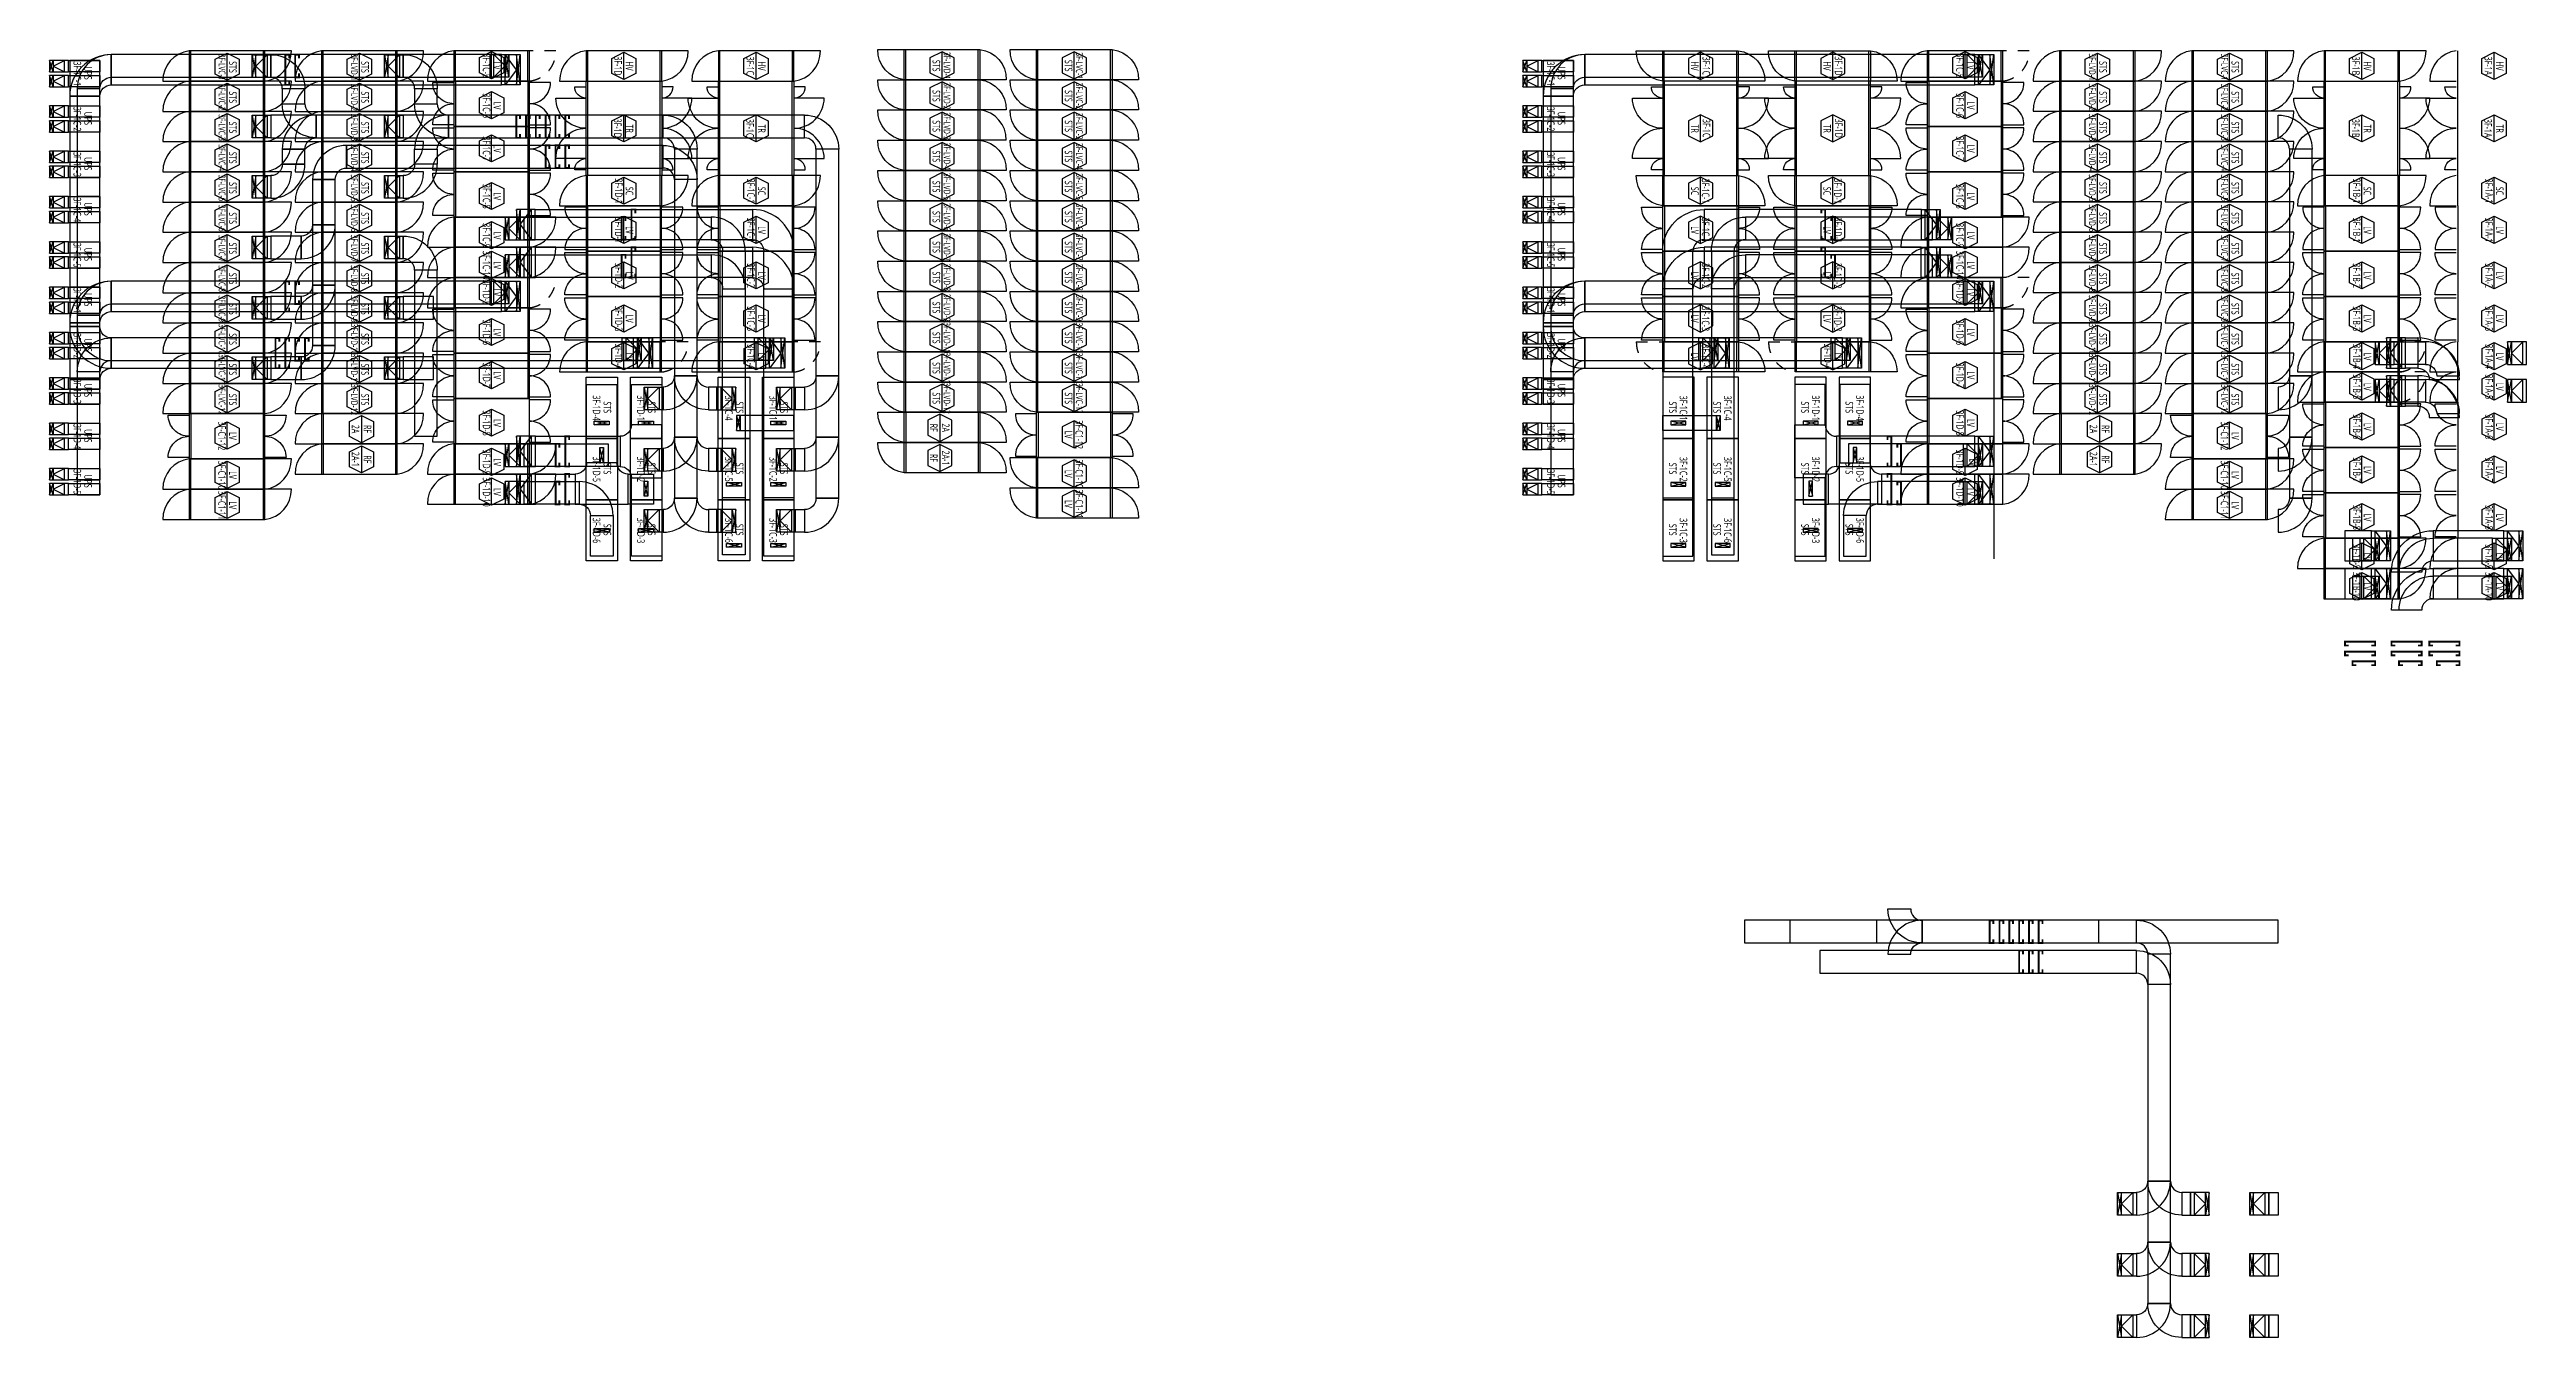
# Model space of a CAD drawing. Header units: millimetres. Extents: x -138191 to 245733, y -341087 to 835263.
# Drawn here: x -82852 to -17304, y 465154 to 499239 of the extents above; entities that cross this region are included whole.
import ezdxf
from ezdxf.enums import TextEntityAlignment as Align

# ---------------------------------------------------------------- set-up
doc = ezdxf.new("R2010")
doc.units = ezdxf.units.MM
doc.header["$LTSCALE"] = 300
doc.linetypes.add('D1', pattern=[3, 1, -1, 1])
for name, color, linetype in [('------00 Switch Gear', 3, 'Continuous'), ('------00 Switch Gear_Number', 1, 'Continuous'), ('-----26 Electrical Cable Tray_LV_STS1', 3, 'Continuous'), ('-----26 Electrical Cable Tray_LV_STS2', 2, 'Continuous'), ('-----26 Electrical Cable Tray_LV_UPS', 6, 'Continuous')]:
    doc.layers.add(name, color=color, linetype=linetype)
doc.styles.add('ELEC', font='malgun.ttf')

msp = doc.modelspace()

# ---------------------------------------------------------------- texts
at = {"layer": '------00 Switch Gear_Number', "color": 0, "style": 'ELEC'}
for s, height, width, p in [('3F-1C-1', 200, 0.7, (-82117, 498597, 0)), ('3F-LVC-1', 180, 0.6, (-78287, 498776, 0)), ('STS', 200, 0.7, (-78002, 498776, 0)), ('3F-LVD-1', 180, 0.6, (-74787, 498776, 0)), ('STS', 200, 0.7, (-74502, 498776, 0)), ('3F-1C-5', 200, 0.7, (-71287, 498814, 0)), ('LV', 200, 0.7, (-71002, 498814, 0)), ('3F-1D', 200, 0.7, (-67807, 498805, 0)), ('HV', 200, 0.7, (-67504, 498805, 0)), ('3F-1C', 200, 0.7, (-64307, 498805, 0)), ('HV', 200, 0.7, (-64004, 498805, 0)), ('STS', 200, 0.7, (-59384, 498811)), ('3F-LVD-1', 180, 0.6, (-59101, 498811)), ('STS', 200, 0.7, (-55884, 498811, 0)), ('3F-LVC-1', 180, 0.6, (-55601, 498811, 0)), ('3F-1C-1', 200, 0.7, (-43124, 498597, 0)), ('HV', 200, 0.7, (-39310, 498805, 0)), ('3F-1C', 200, 0.7, (-39008, 498805, 0)), ('HV', 200, 0.7, (-35810, 498805, 0)), ('3F-1D', 200, 0.7, (-35508, 498805, 0)), ('3F-1C-5', 200, 0.7, (-32294, 498814, 0)), ('LV', 200, 0.7, (-32010, 498814, 0)), ('3F-LVD-1', 180, 0.6, (-28793, 498778, 0)), ('STS', 200, 0.7, (-28509, 498778, 0)), ('3F-LVC-1', 180, 0.6, (-25293, 498778, 0)), ('STS', 200, 0.7, (-25009, 498778, 0)), ('3F-1B', 200, 0.7, (-21815, 498805)), ('HV', 200, 0.7, (-21512, 498805)), ('3F-1A', 200, 0.7, (-18313, 498805)), ('HV', 200, 0.7, (-18010, 498805)), ('UPS', 200, 0.7, (-81832, 498618, 0)), ('3F-LVC-2', 180, 0.6, (-78287, 497976, 0)), ('3F-LVD-2', 180, 0.6, (-74787, 497976, 0)), ('3F-LVD-2', 180, 0.6, (-59100, 498011)), ('3F-LVC-2', 180, 0.6, (-55600, 498011, 0)), ('UPS', 200, 0.7, (-42840, 498618, 0)), ('3F-LVD-2', 180, 0.6, (-28793, 497978, 0)), ('3F-LVC-2', 180, 0.6, (-25293, 497978, 0)), ('3F-1C-2', 200, 0.7, (-82117, 497397, 0)), ('UPS', 200, 0.7, (-81832, 497418, 0)), ('STS', 200, 0.7, (-78002, 497976, 0)), ('STS', 200, 0.7, (-74502, 497976, 0)), ('3F-1C-6', 200, 0.7, (-71287, 497755, 0)), ('LV', 200, 0.7, (-71002, 497755, 0)), ('STS', 200, 0.7, (-59384, 498011)), ('STS', 200, 0.7, (-55884, 498011, 0)), ('3F-1C-2', 200, 0.7, (-43124, 497397, 0)), ('UPS', 200, 0.7, (-42840, 497418, 0)), ('3F-1C-6', 200, 0.7, (-32294, 497755, 0)), ('LV', 200, 0.7, (-32010, 497755, 0)), ('STS', 200, 0.7, (-28509, 497978, 0)), ('STS', 200, 0.7, (-25009, 497978, 0)), ('3F-LVC-3', 180, 0.6, (-78287, 497176, 0)), ('STS', 200, 0.7, (-78002, 497176, 0)), ('3F-LVD-3', 180, 0.6, (-74787, 497176, 0)), ('STS', 200, 0.7, (-74502, 497176, 0)), ('3F-1C-7', 200, 0.7, (-71287, 496614, 0)), ('3F-1D', 200, 0.7, (-67813, 497157, 0)), ('TR', 200, 0.7, (-67504, 497146, 0)), ('3F-1C', 200, 0.7, (-64313, 497157, 0)), ('TR', 200, 0.7, (-64004, 497146, 0)), ('STS', 200, 0.7, (-59384, 497211)), ('3F-LVD-3', 180, 0.6, (-59100, 497211)), ('STS', 200, 0.7, (-55884, 497211, 0)), ('3F-LVC-3', 180, 0.6, (-55600, 497211, 0)), ('TR', 200, 0.7, (-39310, 497146, 0)), ('3F-1C', 200, 0.7, (-39002, 497157, 0)), ('TR', 200, 0.7, (-35810, 497146, 0)), ('3F-1D', 200, 0.7, (-35502, 497157, 0)), ('3F-1C-7', 200, 0.7, (-32294, 496614, 0)), ('3F-LVD-3', 180, 0.6, (-28793, 497178, 0)), ('STS', 200, 0.7, (-28509, 497178, 0)), ('3F-LVC-3', 180, 0.6, (-25293, 497178, 0)), ('STS', 200, 0.7, (-25009, 497178, 0)), ('3F-1B', 200, 0.7, (-21821, 497157)), ('TR', 200, 0.7, (-21512, 497146)), ('3F-1A', 200, 0.7, (-18319, 497157)), ('TR', 200, 0.7, (-18010, 497146)), ('3F-1C-3', 200, 0.7, (-82117, 496197, 0)), ('UPS', 200, 0.7, (-81832, 496218, 0)), ('3F-LVC-4', 180, 0.6, (-78287, 496376, 0)), ('STS', 200, 0.7, (-78002, 496376, 0)), ('3F-LVD-4', 180, 0.6, (-74787, 496376, 0)), ('STS', 200, 0.7, (-74502, 496376, 0)), ('LV', 200, 0.7, (-71002, 496614, 0)), ('STS', 200, 0.7, (-59384, 496411)), ('3F-LVD-4', 180, 0.6, (-59100, 496411)), ('STS', 200, 0.7, (-55884, 496411, 0)), ('3F-LVC-4', 180, 0.6, (-55600, 496411, 0)), ('3F-1C-3', 200, 0.7, (-43124, 496197, 0)), ('UPS', 200, 0.7, (-42840, 496218, 0)), ('LV', 200, 0.7, (-32010, 496614, 0)), ('3F-LVD-4', 180, 0.6, (-28793, 496378, 0)), ('STS', 200, 0.7, (-28509, 496378, 0)), ('3F-LVC-4', 180, 0.6, (-25293, 496378, 0)), ('STS', 200, 0.7, (-25009, 496378, 0)), ('3F-LVC-5', 180, 0.6, (-78287, 495576, 0)), ('STS', 200, 0.7, (-78002, 495576, 0)), ('3F-LVD-5', 180, 0.6, (-74787, 495576, 0)), ('STS', 200, 0.7, (-74502, 495576, 0)), ('3F-1C-8', 200, 0.7, (-71287, 495355, 0)), ('3F-1D-1', 200, 0.7, (-67789, 495495, 0)), ('SC', 200, 0.7, (-67504, 495495, 0)), ('3F-1C-1', 200, 0.7, (-64289, 495495, 0)), ('SC', 200, 0.7, (-64004, 495495, 0)), ('STS', 200, 0.7, (-59384, 495611)), ('3F-LVD-5', 180, 0.6, (-59100, 495611)), ('STS', 200, 0.7, (-55884, 495611, 0)), ('3F-LVC-5', 180, 0.6, (-55600, 495611, 0)), ('SC', 200, 0.7, (-39310, 495495, 0)), ('3F-1C-1', 200, 0.7, (-39026, 495495, 0)), ('SC', 200, 0.7, (-35810, 495495, 0)), ('3F-1D-1', 200, 0.7, (-35526, 495495, 0)), ('3F-1C-8', 200, 0.7, (-32294, 495355, 0)), ('3F-LVD-5', 180, 0.6, (-28793, 495578, 0)), ('STS', 200, 0.7, (-28509, 495578, 0)), ('3F-LVC-5', 180, 0.6, (-25293, 495578, 0)), ('STS', 200, 0.7, (-25009, 495578, 0)), ('3F-1B-1', 200, 0.7, (-21796, 495495)), ('SC', 200, 0.7, (-21512, 495495)), ('3F-1A-1', 200, 0.7, (-18294, 495495)), ('SC', 200, 0.7, (-18010, 495495)), ('3F-1C-4', 200, 0.7, (-82117, 494997, 0)), ('UPS', 200, 0.7, (-81832, 495018, 0)), ('3F-LVC-6', 180, 0.6, (-78287, 494776, 0)), ('STS', 200, 0.7, (-78002, 494776, 0)), ('3F-LVD-6', 180, 0.6, (-74787, 494776, 0)), ('STS', 200, 0.7, (-74502, 494776, 0)), ('LV', 200, 0.7, (-71002, 495355, 0)), ('STS', 200, 0.7, (-59384, 494811)), ('3F-LVD-6', 180, 0.6, (-59100, 494811)), ('STS', 200, 0.7, (-55884, 494811, 0)), ('3F-LVC-6', 180, 0.6, (-55600, 494811, 0)), ('3F-1C-4', 200, 0.7, (-43124, 494997, 0)), ('UPS', 200, 0.7, (-42840, 495018, 0)), ('LV', 200, 0.7, (-32010, 495355, 0)), ('3F-LVD-6', 180, 0.6, (-28793, 494778, 0)), ('STS', 200, 0.7, (-28509, 494778, 0)), ('3F-LVC-6', 180, 0.6, (-25293, 494778, 0)), ('STS', 200, 0.7, (-25009, 494778, 0)), ('3F-LVC-7', 180, 0.6, (-78287, 493976, 0)), ('3F-LVD-7', 180, 0.6, (-74787, 493976, 0)), ('3F-1C-9', 200, 0.7, (-71287, 494317, 0)), ('LV', 200, 0.7, (-71002, 494317, 0)), ('3F-1D-1', 200, 0.7, (-67790, 494460, 0)), ('LV', 200, 0.7, (-67505, 494460, 0)), ('3F-1C-1', 200, 0.7, (-64290, 494460, 0)), ('LV', 200, 0.7, (-64005, 494460, 0)), ('3F-LVD-7', 180, 0.6, (-59100, 494011)), ('3F-LVC-7', 180, 0.6, (-55600, 494011, 0)), ('LV', 200, 0.7, (-39309, 494460, 0)), ('3F-1C-1', 200, 0.7, (-39025, 494460, 0)), ('LV', 200, 0.7, (-35809, 494460, 0)), ('3F-1D-1', 200, 0.7, (-35525, 494460, 0)), ('3F-1C-9', 200, 0.7, (-32294, 494317, 0)), ('LV', 200, 0.7, (-32010, 494317, 0)), ('3F-LVD-7', 180, 0.6, (-28793, 493978, 0)), ('3F-LVC-7', 180, 0.6, (-25293, 493978, 0)), ('3F-1B-1', 200, 0.7, (-21797, 494460)), ('LV', 200, 0.7, (-21513, 494460)), ('3F-1A-1', 200, 0.7, (-18295, 494460)), ('LV', 200, 0.7, (-18011, 494460)), ('3F-1C-5', 200, 0.7, (-82117, 493797, 0)), ('UPS', 200, 0.7, (-81832, 493818, 0)), ('STS', 200, 0.7, (-78002, 493976, 0)), ('STS', 200, 0.7, (-74502, 493976, 0)), ('3F-1C-10', 200, 0.7, (-71287, 493531, 0)), ('LV', 200, 0.7, (-71002, 493531, 0)), ('STS', 200, 0.7, (-59384, 494011)), ('STS', 200, 0.7, (-55884, 494011, 0)), ('3F-1C-5', 200, 0.7, (-43124, 493797, 0)), ('UPS', 200, 0.7, (-42840, 493818, 0)), ('3F-1C-10', 200, 0.7, (-32294, 493531, 0)), ('LV', 200, 0.7, (-32010, 493531, 0)), ('STS', 200, 0.7, (-28509, 493978, 0)), ('STS', 200, 0.7, (-25009, 493978, 0)), ('3F-LVC-8', 180, 0.6, (-78287, 493176, 0)), ('STS', 200, 0.7, (-78002, 493176, 0)), ('3F-LVD-8', 180, 0.6, (-74787, 493176, 0)), ('STS', 200, 0.7, (-74502, 493176, 0)), ('3F-1D-5', 200, 0.7, (-71287, 492814, 0)), ('3F-1D-2', 200, 0.7, (-67790, 493255, 0)), ('LV', 200, 0.7, (-67505, 493255, 0)), ('3F-1C-2', 200, 0.7, (-64290, 493255, 0)), ('LV', 200, 0.7, (-64005, 493255, 0)), ('STS', 200, 0.7, (-59384, 493211)), ('3F-LVD-8', 180, 0.6, (-59100, 493211)), ('STS', 200, 0.7, (-55884, 493211, 0)), ('3F-LVC-8', 180, 0.6, (-55600, 493211, 0)), ('LV', 200, 0.7, (-39309, 493255, 0)), ('3F-1C-2', 200, 0.7, (-39025, 493255, 0)), ('LV', 200, 0.7, (-35809, 493255, 0)), ('3F-1D-2', 200, 0.7, (-35525, 493255, 0)), ('3F-1D-5', 200, 0.7, (-32294, 492814, 0)), ('3F-LVD-8', 180, 0.6, (-28793, 493178, 0)), ('STS', 200, 0.7, (-28509, 493178, 0)), ('3F-LVC-8', 180, 0.6, (-25293, 493178, 0)), ('STS', 200, 0.7, (-25009, 493178, 0)), ('3F-1B-2', 200, 0.7, (-21797, 493255)), ('LV', 200, 0.7, (-21513, 493255)), ('3F-1A-2', 200, 0.7, (-18295, 493255)), ('LV', 200, 0.7, (-18011, 493255)), ('3F-1D-1', 200, 0.7, (-82117, 492597, 0)), ('UPS', 200, 0.7, (-81832, 492618, 0)), ('3F-LVC-9', 180, 0.6, (-78287, 492376, 0)), ('STS', 200, 0.7, (-78002, 492376, 0)), ('3F-LVD-9', 180, 0.6, (-74786, 492376, 0)), ('STS', 200, 0.7, (-74502, 492376, 0)), ('LV', 200, 0.7, (-71002, 492814, 0)), ('3F-1D-3', 200, 0.7, (-67790, 492114, 0)), ('3F-1C-3', 200, 0.7, (-64290, 492114, 0)), ('STS', 200, 0.7, (-59384, 492411)), ('3F-LVD-9', 180, 0.6, (-59100, 492411)), ('STS', 200, 0.7, (-55884, 492411, 0)), ('3F-LVC-9', 180, 0.6, (-55600, 492411, 0)), ('3F-1D-1', 200, 0.7, (-43124, 492597, 0)), ('UPS', 200, 0.7, (-42840, 492618, 0)), ('3F-1C-3', 200, 0.7, (-39025, 492114, 0)), ('3F-1D-3', 200, 0.7, (-35525, 492114, 0)), ('LV', 200, 0.7, (-32010, 492814, 0)), ('3F-LVD-9', 180, 0.6, (-28793, 492378, 0)), ('STS', 200, 0.7, (-28508, 492378, 0)), ('3F-LVC-9', 180, 0.6, (-25293, 492378, 0)), ('STS', 200, 0.7, (-25009, 492378, 0)), ('3F-1B-3', 200, 0.7, (-21797, 492114)), ('3F-1A-3', 200, 0.7, (-18295, 492114)), ('3F-1D-2', 200, 0.7, (-82117, 491397, 0)), ('3F-LVC-10', 180, 0.6, (-78287, 491576, 0)), ('STS', 200, 0.7, (-78002, 491576, 0)), ('3F-LVD-10', 180, 0.6, (-74786, 491576, 0)), ('STS', 200, 0.7, (-74502, 491576, 0)), ('3F-1D-6', 200, 0.7, (-71287, 491755, 0)), ('LV', 200, 0.7, (-71002, 491755, 0)), ('LV', 200, 0.7, (-67505, 492114, 0)), ('LV', 200, 0.7, (-64005, 492114, 0)), ('STS', 200, 0.7, (-59384, 491611)), ('3F-LVD-10', 180, 0.6, (-59101, 491611)), ('STS', 200, 0.7, (-55884, 491611, 0)), ('3F-LVC-10', 180, 0.6, (-55601, 491611, 0)), ('3F-1D-2', 200, 0.7, (-43124, 491397, 0)), ('LV', 200, 0.7, (-39309, 492114, 0)), ('LV', 200, 0.7, (-35809, 492114, 0)), ('3F-1D-6', 200, 0.7, (-32294, 491755, 0)), ('LV', 200, 0.7, (-32010, 491755, 0)), ('3F-LVD-10', 180, 0.6, (-28793, 491578, 0)), ('STS', 200, 0.7, (-28508, 491578, 0)), ('3F-LVC-10', 180, 0.6, (-25293, 491578, 0)), ('STS', 200, 0.7, (-25009, 491578, 0)), ('LV', 200, 0.7, (-21513, 492114)), ('LV', 200, 0.7, (-18011, 492114)), ('UPS', 200, 0.7, (-81832, 491418, 0)), ('3F-LVC-11', 180, 0.6, (-78287, 490776, 0)), ('3F-LVD-11', 180, 0.6, (-74786, 490776, 0)), ('3F-1D-4', 200, 0.7, (-67788, 491114, 0)), ('LV', 200, 0.7, (-67503, 491114, 0)), ('3F-1C-4', 200, 0.7, (-64288, 491114, 0)), ('LV', 200, 0.7, (-64003, 491114, 0)), ('3F-LVD-11', 180, 0.6, (-59101, 490811)), ('3F-LVC-11', 180, 0.6, (-55601, 490811, 0)), ('UPS', 200, 0.7, (-42840, 491418, 0)), ('LV', 200, 0.7, (-39311, 491114, 0)), ('3F-1C-4', 200, 0.7, (-39027, 491114, 0)), ('3F-1D-4', 200, 0.7, (-35793, 491114, 0)), ('LV', 200, 0.7, (-35509, 491114, 0)), ('3F-LVD-11', 180, 0.6, (-28793, 490778, 0)), ('3F-LVC-11', 180, 0.6, (-25293, 490778, 0)), ('3F-1B-4', 200, 0.7, (-21795, 491114)), ('LV', 200, 0.7, (-21511, 491114)), ('3F-1A-4', 200, 0.7, (-18293, 491114)), ('LV', 200, 0.7, (-18009, 491114)), ('3F-1D-3', 200, 0.7, (-82117, 490197, 0)), ('UPS', 200, 0.7, (-81832, 490218, 0)), ('STS', 200, 0.7, (-78002, 490776, 0)), ('3F-LVD-12', 180, 0.6, (-74786, 489976, 0)), ('STS', 200, 0.7, (-74502, 490776, 0)), ('3F-1D-7', 200, 0.7, (-71287, 490614, 0)), ('LV', 200, 0.7, (-71002, 490614, 0)), ('STS', 200, 0.7, (-59384, 490811)), ('3F-LVD-12', 180, 0.6, (-59101, 490011)), ('STS', 200, 0.7, (-55884, 490811, 0)), ('3F-LVC-12', 180, 0.6, (-55601, 490011, 0)), ('3F-1D-3', 200, 0.7, (-43124, 490197, 0)), ('UPS', 200, 0.7, (-42840, 490218, 0)), ('3F-1D-7', 200, 0.7, (-32294, 490614, 0)), ('LV', 200, 0.7, (-32010, 490614, 0)), ('3F-LVD-12', 180, 0.6, (-28793, 489978, 0)), ('STS', 200, 0.7, (-28508, 490778, 0)), ('STS', 200, 0.7, (-25009, 490778, 0)), ('3F-1B-5', 200, 0.7, (-21795, 490314)), ('LV', 200, 0.7, (-21511, 490314)), ('3F-1A-5', 200, 0.7, (-18293, 490314)), ('LV', 200, 0.7, (-18009, 490314)), ('3F-LVC-12', 180, 0.6, (-78287, 489976, 0)), ('STS', 200, 0.7, (-78002, 489976, 0)), ('STS', 200, 0.7, (-74502, 489976, 0)), ('3F-1D-8', 200, 0.7, (-71287, 489355, 0)), ('3F-1D-4', 200, 0.7, (-68375, 489750, 0)), ('STS', 200, 0.7, (-68090, 489771, 0)), ('3F-1D-1', 200, 0.7, (-67203, 489750, 0)), ('STS', 200, 0.7, (-66918, 489771, 0)), ('3F-1C-4', 200, 0.7, (-64875, 489750, 0)), ('STS', 200, 0.7, (-64590, 489771, 0)), ('3F-1C-1', 200, 0.7, (-63703, 489750, 0)), ('STS', 200, 0.7, (-63418, 489771, 0)), ('STS', 200, 0.7, (-59384, 490011)), ('STS', 200, 0.7, (-55884, 490011, 0)), ('STS', 200, 0.7, (-39896, 489771, 0)), ('3F-1C-1', 200, 0.7, (-39612, 489750, 0)), ('STS', 200, 0.7, (-38724, 489771, 0)), ('3F-1C-4', 200, 0.7, (-38440, 489750, 0)), ('STS', 200, 0.7, (-36396, 489771, 0)), ('3F-1D-1', 200, 0.7, (-36112, 489750, 0)), ('STS', 200, 0.7, (-35224, 489771, 0)), ('3F-1D-4', 200, 0.7, (-34940, 489750, 0)), ('3F-1D-8', 200, 0.7, (-32294, 489355, 0)), ('STS', 200, 0.7, (-28508, 489978, 0)), ('3F-LVC-12', 180, 0.6, (-25293, 489978, 0)), ('STS', 200, 0.7, (-25009, 489978, 0)), ('3F-1D-4', 200, 0.7, (-82117, 488997, 0)), ('UPS', 200, 0.7, (-81832, 489018, 0)), ('3F-C1-12', 200, 0.7, (-78286, 489012, 0)), ('LV', 200, 0.7, (-78001, 489012, 0)), ('LV', 200, 0.7, (-71002, 489355, 0)), ('LV', 200, 0.7, (-55885, 489048, 0)), ('3F-C1-12', 200, 0.7, (-55602, 489048, 0)), ('3F-1D-4', 200, 0.7, (-43124, 488997, 0)), ('UPS', 200, 0.7, (-42840, 489018, 0)), ('LV', 200, 0.7, (-32010, 489355, 0)), ('3F-C1-12', 200, 0.7, (-25292, 489014, 0)), ('LV', 200, 0.7, (-25008, 489014, 0)), ('3F-1B-6', 200, 0.7, (-21795, 489255)), ('LV', 200, 0.7, (-21511, 489255)), ('3F-1A-6', 200, 0.7, (-18293, 489255)), ('LV', 200, 0.7, (-18009, 489255)), ('3F-C1-10', 200, 0.7, (-78287, 487976, 0)), ('3F-1D-9', 200, 0.7, (-71287, 488317, 0)), ('LV', 200, 0.7, (-71002, 488317, 0)), ('3F-1D-5', 200, 0.7, (-68375, 488130, 0)), ('3F-1D-2', 200, 0.7, (-67203, 488130, 0)), ('3F-1C-5', 200, 0.7, (-64875, 488130, 0)), ('3F-1C-2', 200, 0.7, (-63703, 488130, 0)), ('3F-C1-10', 200, 0.7, (-55601, 488011, 0)), ('3F-1C-2', 200, 0.7, (-39612, 488130, 0)), ('3F-1C-5', 200, 0.7, (-38440, 488130, 0)), ('3F-1D-2', 200, 0.7, (-36112, 488130, 0)), ('3F-1D-5', 200, 0.7, (-34940, 488130, 0)), ('3F-1D-9', 200, 0.7, (-32294, 488317, 0)), ('LV', 200, 0.7, (-31944, 488317, 0)), ('3F-C1-10', 200, 0.7, (-25293, 487978, 0)), ('3F-1B-7', 200, 0.7, (-21795, 488114)), ('3F-1A-7', 200, 0.7, (-18293, 488114)), ('3F-1D-5', 200, 0.7, (-82117, 487797, 0)), ('UPS', 200, 0.7, (-81832, 487818, 0)), ('LV', 200, 0.7, (-78002, 487976, 0)), ('3F-1D-10', 200, 0.7, (-71287, 487531, 0)), ('STS', 200, 0.7, (-68090, 488151, 0)), ('STS', 200, 0.7, (-66918, 488151, 0)), ('STS', 200, 0.7, (-64590, 488151, 0)), ('STS', 200, 0.7, (-63418, 488151, 0)), ('LV', 200, 0.7, (-55884, 488011, 0)), ('3F-1D-5', 200, 0.7, (-43124, 487797, 0)), ('UPS', 200, 0.7, (-42840, 487818, 0)), ('STS', 200, 0.7, (-39896, 488151, 0)), ('STS', 200, 0.7, (-38724, 488151, 0)), ('STS', 200, 0.7, (-36396, 488151, 0)), ('STS', 200, 0.7, (-35224, 488151, 0)), ('3F-1D-10', 200, 0.7, (-32294, 487531, 0)), ('LV', 200, 0.7, (-25009, 487978, 0)), ('LV', 200, 0.7, (-21511, 488114)), ('LV', 200, 0.7, (-18009, 488114)), ('3F-C1-11', 200, 0.7, (-78287, 487176, 0)), ('LV', 200, 0.7, (-78002, 487176, 0)), ('LV', 200, 0.7, (-71002, 487531, 0)), ('LV', 200, 0.7, (-55884, 487211, 0)), ('3F-C1-11', 200, 0.7, (-55601, 487211, 0)), ('LV', 200, 0.7, (-32010, 487531, 0)), ('3F-C1-11', 200, 0.7, (-25293, 487178, 0)), ('LV', 200, 0.7, (-25009, 487178, 0)), ('3F-1B-8', 200, 0.7, (-21795, 486855)), ('3F-1A-8', 200, 0.7, (-18293, 486855)), ('3F-1D-6', 200, 0.7, (-68375, 486510, 0)), ('STS', 200, 0.7, (-68090, 486531, 0)), ('3F-1D-3', 200, 0.7, (-67203, 486510, 0)), ('STS', 200, 0.7, (-66918, 486531, 0)), ('3F-1C-6', 200, 0.7, (-64875, 486510, 0)), ('STS', 200, 0.7, (-64590, 486531, 0)), ('3F-1C-3', 200, 0.7, (-63703, 486510, 0)), ('STS', 200, 0.7, (-63418, 486531, 0)), ('STS', 200, 0.7, (-39896, 486531, 0)), ('3F-1C-3', 200, 0.7, (-39612, 486510, 0)), ('STS', 200, 0.7, (-38724, 486531, 0)), ('3F-1C-6', 200, 0.7, (-38440, 486510, 0)), ('STS', 200, 0.7, (-36396, 486531, 0)), ('3F-1D-3', 200, 0.7, (-36112, 486510, 0)), ('STS', 200, 0.7, (-35224, 486531, 0)), ('3F-1D-6', 200, 0.7, (-34940, 486510, 0)), ('LV', 200, 0.7, (-21511, 486855)), ('LV', 200, 0.7, (-18009, 486855)), ('3F-1B-9', 200, 0.7, (-21795, 485817)), ('LV', 200, 0.7, (-21511, 485817)), ('3F-1A-9', 200, 0.7, (-18293, 485817)), ('LV', 200, 0.7, (-18009, 485817)), ('3F-1B-10', 200, 0.7, (-21795, 485031)), ('LV', 200, 0.7, (-21511, 485031)), ('3F-1A-10', 200, 0.7, (-18293, 485031)), ('LV', 200, 0.7, (-18009, 485031))]:
    msp.add_text(s, height=height, rotation=270, dxfattribs=dict(at, width=width)).set_placement(p, align=Align.MIDDLE_CENTER)
at = {"layer": '------00 Switch Gear_Number', "color": 7, "style": 'ELEC', "width": 0.7}
for s, p in [('2A', (-74755, 489194, 0)), ('RF', (-74435, 489194, 0)), ('RF', (-59451, 489230)), ('2A', (-59135, 489230)), ('2A', (-28762, 489196, 0)), ('RF', (-28442, 489196, 0)), ('2A-1', (-74755, 488394, 0)), ('RF', (-74435, 488394, 0)), ('RF', (-59451, 488430)), ('2A-1', (-59136, 488430)), ('2A-1', (-28762, 488396, 0)), ('RF', (-28442, 488396, 0))]:
    msp.add_text(s, height=200, rotation=270, dxfattribs=at).set_placement(p, align=Align.MIDDLE_CENTER)

# ---------------------------------------------------------------- blocks, each defined once
blk = doc.blocks.new('STS-R')
blk.add_lwpolyline([(886994, -128588), (888614, -128588), (888614, -129418), (886994, -129418), (886994, -128588)])
blk = doc.blocks.new('A$495596483691')
at = {"color": 0}
for p, q in [((100, 600), (0, 600)), ((0, 600), (0, 0)), ((0, 0), (100, 0)), ((500, 600), (100, 600)), ((100, 0), (500, 0)), ((500, 0), (500, 600))]:
    blk.add_line(p, q, dxfattribs=at)
at = {"color": 8}
for p, q in [((400, 300), (100, 600)), ((100, 600), (100, 0)), ((400, 300), (100, 0)), ((400, 0), (400, 600)), ((400, 600), (500, 0)), ((500, 600), (400, 0))]:
    blk.add_line(p, q, dxfattribs=at)
blk = doc.blocks.new('A$480505980042')
at = {"color": 0}
for p, q in [((400, 800), (0, 800)), ((0, 800), (0, 0)), ((500, 800), (400, 800)), ((500, 0), (500, 800)), ((0, 0), (400, 0)), ((400, 0), (500, 0))]:
    blk.add_line(p, q, dxfattribs=at)
at = {"color": 8}
for p, q in [((100, 0), (0, 800)), ((0, 0), (100, 800)), ((100, 400), (400, 800)), ((100, 800), (100, 0)), ((400, 0), (400, 800)), ((100, 400), (400, 0))]:
    blk.add_line(p, q, dxfattribs=at)
blk = doc.blocks.new('A$550585017316')
at = {"color": 0}
for p, q in [((400, 300), (0, 300)), ((0, 300), (0, 0)), ((0, 0), (400, 0)), ((500, 300), (400, 300)), ((400, 0), (500, 0)), ((500, 0), (500, 300))]:
    blk.add_line(p, q, dxfattribs=at)
at = {"color": 8}
for p, q in [((100, 0), (0, 300)), ((0, 0), (100, 300)), ((100, 150), (400, 300)), ((100, 300), (100, 0)), ((100, 150), (400, 0)), ((400, 0), (400, 300))]:
    blk.add_line(p, q, dxfattribs=at)

# ---------------------------------------------------------------- linework, layer by layer
at = {"layer": '------00 Switch Gear'}
for p, q in [((-79112, 498403, 0), (-79112, 499203, 0)), ((-77192, 498403, 0), (-77192, 499203, 0)), ((-75612, 498403, 0), (-75612, 499203, 0)), ((-73692, 498403, 0), (-73692, 499203, 0)), ((-72111, 498405, 0), (-72111, 499205, 0)), ((-70193, 498405, 0), (-70193, 499205, 0)), ((-68611, 498405, 0), (-68611, 499205, 0)), ((-66693, 498405, 0), (-66693, 499205, 0)), ((-65111, 498405, 0), (-65111, 499205, 0)), ((-63193, 498405, 0), (-63193, 499205, 0)), ((-60194, 498439), (-60194, 499239)), ((-58274, 498439), (-58274, 499239)), ((-56694, 498439, 0), (-56694, 499239, 0)), ((-54774, 498439, 0), (-54774, 499239, 0)), ((-40121, 498405, 0), (-40121, 499205, 0)), ((-38203, 498405, 0), (-38203, 499205, 0)), ((-36621, 498405, 0), (-36621, 499205, 0)), ((-34703, 498405, 0), (-34703, 499205, 0)), ((-33119, 498405, 0), (-33119, 499205, 0)), ((-31201, 498405, 0), (-31201, 499205, 0)), ((-29619, 498405, 0), (-29619, 499205, 0)), ((-27699, 498405, 0), (-27699, 499205, 0)), ((-26119, 498405, 0), (-26119, 499205, 0)), ((-24199, 498405, 0), (-24199, 499205, 0)), ((-22619, 498405), (-22619, 499205)), ((-20701, 498405), (-20701, 499205)), ((-19119, 498405), (-19119, 499205)), ((-79112, 497603, 0), (-79112, 498403, 0)), ((-77192, 497603, 0), (-77192, 498403, 0)), ((-75612, 497603, 0), (-75612, 498403, 0)), ((-73692, 497603, 0), (-73692, 498403, 0)), ((-72113, 498405, 0), (-72113, 497205, 0)), ((-70195, 498405, 0), (-70195, 497205, 0)), ((-68611, 495905, 0), (-68611, 498405, 0)), ((-66697, 495905, 0), (-66697, 498405, 0)), ((-65111, 495905, 0), (-65111, 498405, 0)), ((-63197, 495905, 0), (-63197, 498405, 0)), ((-60194, 497639), (-60194, 498439)), ((-58274, 497639), (-58274, 498439)), ((-56694, 497639, 0), (-56694, 498439, 0)), ((-54774, 497639, 0), (-54774, 498439, 0)), ((-40117, 495905, 0), (-40117, 498405, 0)), ((-38203, 495905, 0), (-38203, 498405, 0)), ((-36617, 495905, 0), (-36617, 498405, 0)), ((-34703, 495905, 0), (-34703, 498405, 0)), ((-33121, 498405, 0), (-33121, 497205, 0)), ((-31203, 498405, 0), (-31203, 497205, 0)), ((-29619, 497605, 0), (-29619, 498405, 0)), ((-27699, 497605, 0), (-27699, 498405, 0)), ((-26119, 497605, 0), (-26119, 498405, 0)), ((-24199, 497605, 0), (-24199, 498405, 0)), ((-22619, 495905), (-22619, 498405)), ((-20705, 495905), (-20705, 498405)), ((-19119, 495905), (-19119, 498405)), ((-79112, 496803, 0), (-79112, 497603, 0)), ((-77192, 496803, 0), (-77192, 497603, 0)), ((-75612, 496803, 0), (-75612, 497603, 0)), ((-73692, 496803, 0), (-73692, 497603, 0)), ((-60194, 496839), (-60194, 497639)), ((-58274, 496839), (-58274, 497639)), ((-56694, 496839, 0), (-56694, 497639, 0)), ((-54774, 496839, 0), (-54774, 497639, 0)), ((-29619, 496805, 0), (-29619, 497605, 0)), ((-27699, 496805, 0), (-27699, 497605, 0)), ((-26119, 496805, 0), (-26119, 497605, 0)), ((-24199, 496805, 0), (-24199, 497605, 0)), ((-72113, 497205, 0), (-72113, 496005, 0)), ((-70195, 497205, 0), (-70195, 496005, 0)), ((-33121, 497205, 0), (-33121, 496005, 0)), ((-31203, 497205, 0), (-31203, 496005, 0)), ((-79112, 496003, 0), (-79112, 496803, 0)), ((-77192, 496003, 0), (-77192, 496803, 0)), ((-75612, 496003, 0), (-75612, 496803, 0)), ((-73692, 496003, 0), (-73692, 496803, 0)), ((-60194, 496039), (-60194, 496839)), ((-58274, 496039), (-58274, 496839)), ((-56694, 496039, 0), (-56694, 496839, 0)), ((-54774, 496039, 0), (-54774, 496839, 0)), ((-29619, 496005, 0), (-29619, 496805, 0)), ((-27699, 496005, 0), (-27699, 496805, 0)), ((-26119, 496005, 0), (-26119, 496805, 0)), ((-24199, 496005, 0), (-24199, 496805, 0)), ((-79112, 495203, 0), (-79112, 496003, 0)), ((-77192, 495203, 0), (-77192, 496003, 0)), ((-75612, 495203, 0), (-75612, 496003, 0)), ((-73692, 495203, 0), (-73692, 496003, 0)), ((-72113, 496005, 0), (-72113, 494805, 0)), ((-70195, 496005, 0), (-70195, 494805, 0)), ((-68613, 495105, 0), (-68613, 495905, 0)), ((-66693, 495105, 0), (-66693, 495905, 0)), ((-65113, 495105, 0), (-65113, 495905, 0)), ((-63193, 495105, 0), (-63193, 495905, 0)), ((-60194, 495239), (-60194, 496039)), ((-58274, 495239), (-58274, 496039)), ((-56694, 495239, 0), (-56694, 496039, 0)), ((-54774, 495239, 0), (-54774, 496039, 0)), ((-40121, 495105, 0), (-40121, 495905, 0)), ((-38201, 495105, 0), (-38201, 495905, 0)), ((-36621, 495105, 0), (-36621, 495905, 0)), ((-34701, 495105, 0), (-34701, 495905, 0)), ((-33121, 496005, 0), (-33121, 494805, 0)), ((-31203, 496005, 0), (-31203, 494805, 0)), ((-29619, 495205, 0), (-29619, 496005, 0)), ((-27699, 495205, 0), (-27699, 496005, 0)), ((-26119, 495205, 0), (-26119, 496005, 0)), ((-24199, 495205, 0), (-24199, 496005, 0)), ((-22621, 495105), (-22621, 495905)), ((-20701, 495105), (-20701, 495905)), ((-19121, 495105), (-19121, 495905)), ((-79112, 494403, 0), (-79112, 495203, 0)), ((-77192, 494403, 0), (-77192, 495203, 0)), ((-75612, 494403, 0), (-75612, 495203, 0)), ((-73692, 494403, 0), (-73692, 495203, 0)), ((-68614, 495105, 0), (-68614, 493905, 0)), ((-66696, 495105, 0), (-66696, 493905, 0)), ((-65114, 495105, 0), (-65114, 493905, 0)), ((-63196, 495105, 0), (-63196, 493905, 0)), ((-60194, 494439), (-60194, 495239)), ((-58274, 494439), (-58274, 495239)), ((-56694, 494439, 0), (-56694, 495239, 0)), ((-54774, 494439, 0), (-54774, 495239, 0)), ((-40118, 495105, 0), (-40118, 493905, 0)), ((-38200, 495105, 0), (-38200, 493905, 0)), ((-36618, 495105, 0), (-36618, 493905, 0)), ((-34700, 495105, 0), (-34700, 493905, 0)), ((-29619, 494405, 0), (-29619, 495205, 0)), ((-27699, 494405, 0), (-27699, 495205, 0)), ((-26119, 494405, 0), (-26119, 495205, 0)), ((-24199, 494405, 0), (-24199, 495205, 0)), ((-22622, 495105), (-22622, 493905)), ((-20704, 495105), (-20704, 493905)), ((-19122, 495105), (-19122, 493905)), ((-79112, 493603, 0), (-79112, 494403, 0)), ((-77192, 493603, 0), (-77192, 494403, 0)), ((-75612, 493603, 0), (-75612, 494403, 0)), ((-73692, 493603, 0), (-73692, 494403, 0)), ((-72112, 494005, 0), (-72112, 494805, 0)), ((-70192, 494005, 0), (-70192, 494805, 0)), ((-60194, 493639), (-60194, 494439)), ((-58274, 493639), (-58274, 494439)), ((-56694, 493639, 0), (-56694, 494439, 0)), ((-54774, 493639, 0), (-54774, 494439, 0)), ((-33122, 494005, 0), (-33122, 494805, 0)), ((-33120, 494005, 0), (-33120, 494805, 0)), ((-29619, 493605, 0), (-29619, 494405, 0)), ((-27699, 493605, 0), (-27699, 494405, 0)), ((-26119, 493605, 0), (-26119, 494405, 0)), ((-24199, 493605, 0), (-24199, 494405, 0)), ((-79112, 492803, 0), (-79112, 493603, 0)), ((-77192, 492803, 0), (-77192, 493603, 0)), ((-75612, 492803, 0), (-75612, 493603, 0)), ((-73692, 492803, 0), (-73692, 493603, 0)), ((-72112, 493205, 0), (-72112, 494005, 0)), ((-70192, 493205, 0), (-70192, 494005, 0)), ((-68614, 493905, 0), (-68614, 492705, 0)), ((-66696, 493905, 0), (-66696, 492705, 0)), ((-65114, 493905, 0), (-65114, 492705, 0)), ((-63196, 493905, 0), (-63196, 492705, 0)), ((-60194, 492839), (-60194, 493639)), ((-58274, 492839), (-58274, 493639)), ((-56694, 492839, 0), (-56694, 493639, 0)), ((-54774, 492839, 0), (-54774, 493639, 0)), ((-40118, 493905, 0), (-40118, 492705, 0)), ((-38200, 493905, 0), (-38200, 492705, 0)), ((-36618, 493905, 0), (-36618, 492705, 0)), ((-34700, 493905, 0), (-34700, 492705, 0)), ((-33122, 493205, 0), (-33122, 494005, 0)), ((-33120, 493205, 0), (-33120, 494005, 0)), ((-29619, 492805, 0), (-29619, 493605, 0)), ((-27699, 492805, 0), (-27699, 493605, 0)), ((-26119, 492805, 0), (-26119, 493605, 0)), ((-24199, 492805, 0), (-24199, 493605, 0)), ((-22622, 493905), (-22622, 492705)), ((-20704, 493905), (-20704, 492705)), ((-19122, 493905), (-19122, 492705)), ((-72111, 492405, 0), (-72111, 493205, 0)), ((-70193, 492405, 0), (-70193, 493205, 0)), ((-33119, 492405, 0), (-33119, 493205, 0)), ((-31201, 492405, 0), (-31201, 493205, 0)), ((-79112, 492003, 0), (-79112, 492803, 0)), ((-77192, 492003, 0), (-77192, 492803, 0)), ((-75612, 492003, 0), (-75612, 492803, 0)), ((-73692, 492003, 0), (-73692, 492803, 0)), ((-72113, 492405, 0), (-72113, 491205, 0)), ((-70195, 492405, 0), (-70195, 491205, 0)), ((-68614, 492705, 0), (-68614, 491505, 0)), ((-66696, 492705, 0), (-66696, 491505, 0)), ((-65114, 492705, 0), (-65114, 491505, 0)), ((-63196, 492705, 0), (-63196, 491505, 0)), ((-60194, 492039), (-60194, 492839)), ((-58274, 492039), (-58274, 492839)), ((-56694, 492039, 0), (-56694, 492839, 0)), ((-54774, 492039, 0), (-54774, 492839, 0)), ((-40118, 492705, 0), (-40118, 491505, 0)), ((-38200, 492705, 0), (-38200, 491505, 0)), ((-36618, 492705, 0), (-36618, 491505, 0)), ((-34700, 492705, 0), (-34700, 491505, 0)), ((-33121, 492405, 0), (-33121, 491205, 0)), ((-31203, 492405, 0), (-31203, 491205, 0)), ((-29619, 492005, 0), (-29619, 492805, 0)), ((-27699, 492005, 0), (-27699, 492805, 0)), ((-26119, 492005, 0), (-26119, 492805, 0)), ((-24199, 492005, 0), (-24199, 492805, 0)), ((-22622, 492705), (-22622, 491505)), ((-20704, 492705), (-20704, 491505)), ((-19122, 492705), (-19122, 491505)), ((-79112, 491203, 0), (-79112, 492003, 0)), ((-77192, 491203, 0), (-77192, 492003, 0)), ((-75612, 491203, 0), (-75612, 492003, 0)), ((-73692, 491203, 0), (-73692, 492003, 0)), ((-60194, 491239), (-60194, 492039)), ((-58274, 491239), (-58274, 492039)), ((-56694, 491239, 0), (-56694, 492039, 0)), ((-54774, 491239, 0), (-54774, 492039, 0)), ((-29619, 491205, 0), (-29619, 492005, 0)), ((-27699, 491205, 0), (-27699, 492005, 0)), ((-26119, 491205, 0), (-26119, 492005, 0)), ((-24199, 491205, 0), (-24199, 492005, 0)), ((-79112, 490403, 0), (-79112, 491203, 0)), ((-77192, 490403, 0), (-77192, 491203, 0)), ((-75612, 490403, 0), (-75612, 491203, 0)), ((-73692, 490403, 0), (-73692, 491203, 0)), ((-72113, 491205, 0), (-72113, 490005, 0)), ((-70195, 491205, 0), (-70195, 490005, 0)), ((-68612, 490705, 0), (-68612, 491505, 0)), ((-66694, 490705, 0), (-66694, 491505, 0)), ((-65112, 490705, 0), (-65112, 491505, 0)), ((-63194, 490705, 0), (-63194, 491505, 0)), ((-60194, 490439), (-60194, 491239)), ((-58274, 490439), (-58274, 491239)), ((-56694, 490439, 0), (-56694, 491239, 0)), ((-54774, 490439, 0), (-54774, 491239, 0)), ((-40120, 490705, 0), (-40120, 491505, 0)), ((-38202, 490705, 0), (-38202, 491505, 0)), ((-36620, 490705, 0), (-36620, 491505, 0)), ((-34702, 490705, 0), (-34702, 491505, 0)), ((-33121, 491205, 0), (-33121, 490005, 0)), ((-31203, 491205, 0), (-31203, 490005, 0)), ((-29619, 490405, 0), (-29619, 491205, 0)), ((-27699, 490405, 0), (-27699, 491205, 0)), ((-26119, 490405, 0), (-26119, 491205, 0)), ((-24199, 490405, 0), (-24199, 491205, 0)), ((-22620, 490705), (-22620, 491505)), ((-20702, 490705), (-20702, 491505)), ((-19120, 490705), (-19120, 491505)), ((-79112, 489603, 0), (-79112, 490403, 0)), ((-77192, 489603, 0), (-77192, 490403, 0)), ((-75612, 489603, 0), (-75612, 490403, 0)), ((-73692, 489603, 0), (-73692, 490403, 0)), ((-60194, 489639), (-60194, 490439)), ((-58274, 489639), (-58274, 490439)), ((-56694, 489639, 0), (-56694, 490439, 0)), ((-54774, 489639, 0), (-54774, 490439, 0)), ((-29619, 489605, 0), (-29619, 490405, 0)), ((-27699, 489605, 0), (-27699, 490405, 0)), ((-26119, 489605, 0), (-26119, 490405, 0)), ((-24199, 489605, 0), (-24199, 490405, 0)), ((-22620, 489905), (-22620, 490705)), ((-20702, 489905), (-20702, 490705)), ((-19120, 489905), (-19120, 490705)), ((-72113, 490005, 0), (-72113, 488805, 0)), ((-33121, 490005, 0), (-33121, 488805, 0)), ((-22622, 489905), (-22622, 488705)), ((-20704, 489905), (-20704, 488705)), ((-19122, 489905), (-19122, 488705)), ((-79113, 489603, 0), (-79113, 488403, 0)), ((-77195, 489603, 0), (-77195, 488403, 0)), ((-75613, 489603, 0), (-75613, 488803, 0)), ((-73695, 489603, 0), (-73695, 488803, 0)), ((-60191, 489639), (-60191, 488839)), ((-58273, 489639), (-58273, 488839)), ((-56691, 489639, 0), (-56691, 488439, 0)), ((-54773, 489639, 0), (-54773, 488439, 0)), ((-29620, 489605, 0), (-29620, 488805, 0)), ((-27702, 489605, 0), (-27702, 488805, 0)), ((-26120, 489605, 0), (-26120, 488405, 0)), ((-24202, 489605, 0), (-24202, 488405, 0)), ((-79112, 487603, 0), (-79112, 488403, 0)), ((-77192, 487603, 0), (-77192, 488403, 0)), ((-75613, 488803, 0), (-75613, 488003, 0)), ((-73695, 488803, 0), (-73695, 488003, 0)), ((-72112, 488005, 0), (-72112, 488805, 0)), ((-70192, 488005, 0), (-70192, 488805, 0)), ((-60191, 488839), (-60191, 488039)), ((-58273, 488839), (-58273, 488039)), ((-56694, 487639, 0), (-56694, 488439, 0)), ((-54774, 487639, 0), (-54774, 488439, 0)), ((-33122, 488005, 0), (-33122, 488805, 0)), ((-33120, 488005, 0), (-33120, 488805, 0)), ((-29620, 488805, 0), (-29620, 488005, 0)), ((-27702, 488805, 0), (-27702, 488005, 0)), ((-26119, 487605, 0), (-26119, 488405, 0)), ((-24199, 487605, 0), (-24199, 488405, 0)), ((-22622, 488705), (-22622, 487505)), ((-20704, 488705), (-20704, 487505)), ((-19122, 488705), (-19122, 487505)), ((-72112, 487205, 0), (-72112, 488005, 0)), ((-70192, 487205, 0), (-70192, 488005, 0)), ((-33122, 487205, 0), (-33122, 488005, 0)), ((-33120, 487205, 0), (-33120, 488005, 0)), ((-79112, 486803, 0), (-79112, 487603, 0)), ((-77192, 486803, 0), (-77192, 487603, 0)), ((-56694, 486839, 0), (-56694, 487639, 0)), ((-54774, 486839, 0), (-54774, 487639, 0)), ((-26119, 486805, 0), (-26119, 487605, 0)), ((-24199, 486805, 0), (-24199, 487605, 0)), ((-22622, 487505), (-22622, 486305)), ((-20704, 487505), (-20704, 486305)), ((-19122, 487505), (-19122, 486305)), ((-22621, 485505), (-22621, 486305)), ((-20701, 485505), (-20701, 486305)), ((-19121, 485505), (-19121, 486305)), ((-22621, 484705), (-22621, 485505)), ((-20701, 484705), (-20701, 485505)), ((-19121, 484705), (-19121, 485505))]:
    msp.add_line(p, q, dxfattribs=at)
at = {"layer": '------00 Switch Gear', "elevation": 0}
for points in [[(-79154, 499203, 0.385743), (-79854, 498403), (-79154, 498403)], [(-77152, 498403, 0.385743), (-76452, 499203), (-77152, 499203)], [(-75654, 499203, 0.385743), (-76354, 498403), (-75654, 498403)], [(-73652, 498403, 0.385743), (-72952, 499203), (-73652, 499203)], [(-72153, 499205, 0.385743), (-72853, 498405), (-72153, 498405)], [(-68653, 499205, 0.385743), (-69353, 498405), (-68653, 498405)], [(-66653, 498405, 0.385743), (-65953, 499205), (-66653, 499205)], [(-65153, 499205, 0.385743), (-65853, 498405), (-65153, 498405)], [(-63153, 498405, 0.385743), (-62453, 499205), (-63153, 499205)], [(-56734, 498439, -0.385743), (-57434, 499239), (-56734, 499239)], [(-54732, 499239, -0.385743), (-54032, 498439), (-54732, 498439)], [(-40161, 498405, -0.385743), (-40861, 499205), (-40161, 499205)], [(-38161, 499205, -0.385743), (-37461, 498405), (-38161, 498405)], [(-36661, 498405, -0.385743), (-37361, 499205), (-36661, 499205)], [(-34661, 499205, -0.385743), (-33961, 498405), (-34661, 498405)], [(-33161, 499205, 0.385743), (-33861, 498405), (-33161, 498405)], [(-29661, 499205, 0.385743), (-30361, 498405), (-29661, 498405)], [(-27659, 498405, 0.385743), (-26959, 499205), (-27659, 499205)], [(-26161, 499205, 0.385743), (-26861, 498405), (-26161, 498405)], [(-24159, 498405, 0.385743), (-23459, 499205), (-24159, 499205)], [(-22661, 499205, 0.385743), (-23361, 498405), (-22661, 498405)], [(-20661, 498405, 0.385743), (-19961, 499205), (-20661, 499205)], [(-19161, 499205, 0.385743), (-19861, 498405), (-19161, 498405)], [(-79154, 498403, 0.385743), (-79854, 497603), (-79154, 497603)], [(-77152, 497603, 0.385743), (-76452, 498403), (-77152, 498403)], [(-75654, 498403, 0.385743), (-76354, 497603), (-75654, 497603)], [(-73652, 497603, 0.385743), (-72952, 498403), (-73652, 498403)], [(-72153, 497245), (-72713, 497245, -0.414214), (-72153, 497805, -0.414214), (-72713, 498365), (-72713, 498365), (-72153, 498365)], [(-70153, 497245), (-69593, 497245, 0.414214), (-70153, 497805, 0.414214), (-69593, 498365), (-70153, 498365)], [(-68653, 496055), (-68953, 496055, -0.414214), (-68653, 496355), (-69453, 496355, -0.414214), (-68653, 497155, -0.414214), (-69453, 497955), (-68653, 497955, -0.414214), (-68953, 498255), (-68653, 498255)], [(-66653, 496055), (-66353, 496055, 0.414214), (-66653, 496355), (-65853, 496355, 0.414214), (-66653, 497155, 0.414214), (-65853, 497955), (-66653, 497955, 0.414214), (-66353, 498255), (-66653, 498255)], [(-65153, 496055), (-65453, 496055, -0.414214), (-65153, 496355), (-65953, 496355, -0.414214), (-65153, 497155, -0.414214), (-65953, 497955), (-65153, 497955, -0.414214), (-65453, 498255), (-65153, 498255)], [(-63153, 496055), (-62853, 496055, 0.414214), (-63153, 496355), (-62353, 496355, 0.414214), (-63153, 497155, 0.414214), (-62353, 497955), (-63153, 497955, 0.414214), (-62853, 498255), (-63153, 498255)], [(-56734, 497639, -0.385743), (-57434, 498439), (-56734, 498439)], [(-54732, 498439, -0.385743), (-54032, 497639), (-54732, 497639)], [(-40161, 496055), (-40461, 496055, -0.414214), (-40161, 496355), (-40961, 496355, -0.414214), (-40161, 497155, -0.414214), (-40961, 497955), (-40161, 497955, -0.414214), (-40461, 498255), (-40161, 498255)], [(-38161, 496055), (-37861, 496055, 0.414214), (-38161, 496355), (-37361, 496355, 0.414214), (-38161, 497155, 0.414214), (-37361, 497955), (-38161, 497955, 0.414214), (-37861, 498255), (-38161, 498255)], [(-36661, 496055), (-36961, 496055, -0.414214), (-36661, 496355), (-37461, 496355, -0.414214), (-36661, 497155, -0.414214), (-37461, 497955), (-36661, 497955, -0.414214), (-36961, 498255), (-36661, 498255)], [(-34661, 496055), (-34361, 496055, 0.414214), (-34661, 496355), (-33861, 496355, 0.414214), (-34661, 497155, 0.414214), (-33861, 497955), (-34661, 497955, 0.414214), (-34361, 498255), (-34661, 498255)], [(-33161, 497245), (-33721, 497245, -0.414214), (-33161, 497805, -0.414214), (-33721, 498365), (-33721, 498365), (-33161, 498365)], [(-31161, 497245), (-30601, 497245, 0.414214), (-31161, 497805, 0.414214), (-30601, 498365), (-31161, 498365)], [(-29661, 498405, 0.385743), (-30361, 497605), (-29661, 497605)], [(-27659, 497605, 0.385743), (-26959, 498405), (-27659, 498405)], [(-26161, 498405, 0.385743), (-26861, 497605), (-26161, 497605)], [(-24159, 497605, 0.385743), (-23459, 498405), (-24159, 498405)], [(-22661, 496055), (-22961, 496055, -0.414214), (-22661, 496355), (-23461, 496355, -0.414214), (-22661, 497155, -0.414214), (-23461, 497955), (-22661, 497955, -0.414214), (-22961, 498255), (-22661, 498255)], [(-20661, 496055), (-20361, 496055, 0.414214), (-20661, 496355), (-19861, 496355, 0.414214), (-20661, 497155, 0.414214), (-19861, 497955), (-20661, 497955, 0.414214), (-20361, 498255), (-20661, 498255)], [(-19161, 496055), (-19461, 496055, -0.414214), (-19161, 496355), (-19961, 496355, -0.414214), (-19161, 497155, -0.414214), (-19961, 497955), (-19161, 497955, -0.414214), (-19461, 498255), (-19161, 498255)], [(-79154, 497603, 0.385743), (-79854, 496803), (-79154, 496803)], [(-77152, 496803, 0.385743), (-76452, 497603), (-77152, 497603)], [(-73652, 496803, 0.385743), (-72952, 497603), (-73652, 497603)], [(-56734, 496839, -0.385743), (-57434, 497639), (-56734, 497639)], [(-54732, 497639, -0.385743), (-54032, 496839), (-54732, 496839)], [(-27659, 496805, 0.385743), (-26959, 497605), (-27659, 497605)], [(-26161, 497605, 0.385743), (-26861, 496805), (-26161, 496805)], [(-24159, 496805, 0.385743), (-23459, 497605), (-24159, 497605)], [(-72153, 496045), (-72713, 496045, -0.414214), (-72153, 496605, -0.414214), (-72713, 497165), (-72713, 497165), (-72153, 497165)], [(-70153, 496045), (-69593, 496045, 0.414214), (-70153, 496605, 0.414214), (-69593, 497165), (-70153, 497165)], [(-33161, 496045), (-33721, 496045, -0.414214), (-33161, 496605, -0.414214), (-33721, 497165), (-33721, 497165), (-33161, 497165)], [(-31161, 496045), (-30601, 496045, 0.414214), (-31161, 496605, 0.414214), (-30601, 497165), (-31161, 497165)], [(-79154, 496803, 0.385743), (-79854, 496003), (-79154, 496003)], [(-77152, 496003, 0.385743), (-76452, 496803), (-77152, 496803)], [(-75654, 496803, 0.385743), (-76354, 496003), (-75654, 496003)], [(-73652, 496003, 0.385743), (-72952, 496803), (-73652, 496803)], [(-56734, 496039, -0.385743), (-57434, 496839), (-56734, 496839)], [(-54732, 496839, -0.385743), (-54032, 496039), (-54732, 496039)], [(-29661, 496805, 0.385743), (-30361, 496005), (-29661, 496005)], [(-27659, 496005, 0.385743), (-26959, 496805), (-27659, 496805)], [(-26161, 496805, 0.385743), (-26861, 496005), (-26161, 496005)], [(-24159, 496005, 0.385743), (-23459, 496805), (-24159, 496805)], [(-79154, 496003, 0.385743), (-79854, 495203), (-79154, 495203)], [(-77152, 495203, 0.385743), (-76452, 496003), (-77152, 496003)], [(-75654, 496003, 0.385743), (-76354, 495203), (-75654, 495203)], [(-73652, 495203, 0.385743), (-72952, 496003), (-73652, 496003)], [(-72153, 494845), (-72713, 494845, -0.414214), (-72153, 495405, -0.414214), (-72713, 495965), (-72713, 495965), (-72153, 495965)], [(-70153, 494845), (-69593, 494845, 0.414214), (-70153, 495405, 0.414214), (-69593, 495965), (-70153, 495965)], [(-70153, 494845), (-69593, 494845, 0.414214), (-70153, 495405, 0.414214), (-69593, 495965), (-70153, 495965)], [(-68655, 495905, 0.385743), (-69355, 495105), (-68655, 495105)], [(-66653, 495105, 0.385743), (-65953, 495905), (-66653, 495905)], [(-65155, 495905, 0.385743), (-65855, 495105), (-65155, 495105)], [(-63153, 495105, 0.385743), (-62453, 495905), (-63153, 495905)], [(-56734, 495239, -0.385743), (-57434, 496039), (-56734, 496039)], [(-54732, 496039, -0.385743), (-54032, 495239), (-54732, 495239)], [(-40161, 495105, -0.385743), (-40861, 495905), (-40161, 495905)], [(-38159, 495905, -0.385743), (-37459, 495105), (-38159, 495105)], [(-36661, 495105, -0.385743), (-37361, 495905), (-36661, 495905)], [(-34659, 495905, -0.385743), (-33959, 495105), (-34659, 495105)], [(-33161, 494845), (-33721, 494845, -0.414214), (-33161, 495405, -0.414214), (-33721, 495965), (-33721, 495965), (-33161, 495965)], [(-31161, 494845), (-30601, 494845, 0.414214), (-31161, 495405, 0.414214), (-30601, 495965), (-31161, 495965)], [(-31161, 494845), (-30601, 494845, 0.414214), (-31161, 495405, 0.414214), (-30601, 495965), (-31161, 495965)], [(-29661, 496005, 0.385743), (-30361, 495205), (-29661, 495205)], [(-27659, 495205, 0.385743), (-26959, 496005), (-27659, 496005)], [(-26161, 496005, 0.385743), (-26861, 495205), (-26161, 495205)], [(-24159, 495205, 0.385743), (-23459, 496005), (-24159, 496005)], [(-22663, 495905, 0.385743), (-23363, 495105), (-22663, 495105)], [(-20661, 495105, 0.385743), (-19961, 495905), (-20661, 495905)], [(-19163, 495905, 0.385743), (-19863, 495105), (-19163, 495105)], [(-79154, 495203, 0.385743), (-79854, 494403), (-79154, 494403)], [(-77152, 494403, 0.385743), (-76452, 495203), (-77152, 495203)], [(-75654, 495203, 0.385743), (-76354, 494403), (-75654, 494403)], [(-73652, 494403, 0.385743), (-72952, 495203), (-73652, 495203)], [(-68654, 495065), (-69214, 495065), (-69214, 495065, 0.414214), (-68654, 494505, 0.414214), (-69214, 493945), (-68654, 493945)], [(-66654, 493945), (-66094, 493945, 0.414214), (-66654, 494505, 0.414214), (-66094, 495065), (-66654, 495065)], [(-65154, 495065), (-65714, 495065), (-65714, 495065, 0.414214), (-65154, 494505, 0.414214), (-65714, 493945), (-65154, 493945)], [(-63154, 493945), (-62594, 493945, 0.414214), (-63154, 494505, 0.414214), (-62594, 495065), (-63154, 495065)], [(-56734, 494439, -0.385743), (-57434, 495239), (-56734, 495239)], [(-54732, 495239, -0.385743), (-54032, 494439), (-54732, 494439)], [(-40160, 493945), (-40720, 493945, -0.414214), (-40160, 494505, -0.414214), (-40720, 495065), (-40160, 495065)], [(-38160, 495065), (-37600, 495065), (-37600, 495065, -0.414214), (-38160, 494505, -0.414214), (-37600, 493945), (-38160, 493945)], [(-36660, 493945), (-37220, 493945, -0.414214), (-36660, 494505, -0.414214), (-37220, 495065), (-36660, 495065)], [(-34660, 495065), (-34100, 495065), (-34100, 495065, -0.414214), (-34660, 494505, -0.414214), (-34100, 493945), (-34660, 493945)], [(-29661, 495205, 0.385743), (-30361, 494405), (-29661, 494405)], [(-27659, 494405, 0.385743), (-26959, 495205), (-27659, 495205)], [(-26161, 495205, 0.385743), (-26861, 494405), (-26161, 494405)], [(-24159, 494405, 0.385743), (-23459, 495205), (-24159, 495205)], [(-22662, 495065), (-23222, 495065), (-23222, 495065, 0.414214), (-22662, 494505, 0.414214), (-23222, 493945), (-22662, 493945)], [(-20662, 493945), (-20102, 493945, 0.414214), (-20662, 494505, 0.414214), (-20102, 495065), (-20662, 495065)], [(-19162, 495065), (-19722, 495065), (-19722, 495065, 0.414214), (-19162, 494505, 0.414214), (-19722, 493945), (-19162, 493945)], [(-79154, 494403, 0.385743), (-79854, 493603), (-79154, 493603)], [(-77152, 493603, 0.385743), (-76452, 494403), (-77152, 494403)], [(-75654, 494403, 0.385743), (-76354, 493603), (-75654, 493603)], [(-73652, 493603, 0.385743), (-72952, 494403), (-73652, 494403)], [(-72154, 494805, 0.385743), (-72854, 494005), (-72154, 494005)], [(-70152, 494005, 0.385743), (-69452, 494805), (-70152, 494805)], [(-56734, 493639, -0.385743), (-57434, 494439), (-56734, 494439)], [(-54732, 494439, -0.385743), (-54032, 493639), (-54732, 493639)], [(-33162, 494805, 0.385743), (-33862, 494005), (-33162, 494005)], [(-31160, 494005, 0.385743), (-30460, 494805), (-31160, 494805)], [(-29661, 494405, 0.385743), (-30361, 493605), (-29661, 493605)], [(-27659, 493605, 0.385743), (-26959, 494405), (-27659, 494405)], [(-26161, 494405, 0.385743), (-26861, 493605), (-26161, 493605)], [(-24159, 493605, 0.385743), (-23459, 494405), (-24159, 494405)], [(-79154, 493603, 0.385743), (-79854, 492803), (-79154, 492803)], [(-77152, 492803, 0.385743), (-76452, 493603), (-77152, 493603)], [(-75654, 493603, 0.385743), (-76354, 492803), (-75654, 492803)], [(-73652, 492803, 0.385743), (-72952, 493603), (-73652, 493603)], [(-72154, 494005, 0.385743), (-72854, 493205), (-72154, 493205)], [(-70152, 493205, 0.385743), (-69452, 494005), (-70152, 494005)], [(-68654, 492745), (-69214, 492745, -0.414214), (-68654, 493305, -0.414214), (-69214, 493865), (-69214, 493865), (-68654, 493865)], [(-66654, 492745), (-66094, 492745, 0.414214), (-66654, 493305, 0.414214), (-66094, 493865), (-66654, 493865)], [(-65154, 492745), (-65714, 492745, -0.414214), (-65154, 493305, -0.414214), (-65714, 493865), (-65714, 493865), (-65154, 493865)], [(-63154, 492745), (-62594, 492745, 0.414214), (-63154, 493305, 0.414214), (-62594, 493865), (-63154, 493865)], [(-56734, 492839, -0.385743), (-57434, 493639), (-56734, 493639)], [(-54732, 493639, -0.385743), (-54032, 492839), (-54732, 492839)], [(-40160, 492745), (-40720, 492745, -0.414214), (-40160, 493305, -0.414214), (-40720, 493865), (-40160, 493865)], [(-38160, 492745), (-37600, 492745, 0.414214), (-38160, 493305, 0.414214), (-37600, 493865), (-37600, 493865), (-38160, 493865)], [(-36660, 492745), (-37220, 492745, -0.414214), (-36660, 493305, -0.414214), (-37220, 493865), (-36660, 493865)], [(-34660, 492745), (-34100, 492745, 0.414214), (-34660, 493305, 0.414214), (-34100, 493865), (-34100, 493865), (-34660, 493865)], [(-33162, 494005, 0.385743), (-33862, 493205), (-33162, 493205)], [(-31160, 493205, 0.385743), (-30460, 494005), (-31160, 494005)], [(-29661, 493605, 0.385743), (-30361, 492805), (-29661, 492805)], [(-27659, 492805, 0.385743), (-26959, 493605), (-27659, 493605)], [(-26161, 493605, 0.385743), (-26861, 492805), (-26161, 492805)], [(-24159, 492805, 0.385743), (-23459, 493605), (-24159, 493605)], [(-22662, 492745), (-23222, 492745, -0.414214), (-22662, 493305, -0.414214), (-23222, 493865), (-23222, 493865), (-22662, 493865)], [(-20662, 492745), (-20102, 492745, 0.414214), (-20662, 493305, 0.414214), (-20102, 493865), (-20662, 493865)], [(-19162, 492745), (-19722, 492745, -0.414214), (-19162, 493305, -0.414214), (-19722, 493865), (-19722, 493865), (-19162, 493865)], [(-72153, 493205, 0.385743), (-72853, 492405), (-72153, 492405)], [(-33161, 493205, 0.385743), (-33861, 492405), (-33161, 492405)], [(-79154, 492803, 0.385743), (-79854, 492003), (-79154, 492003)], [(-77152, 492003, 0.385743), (-76452, 492803), (-77152, 492803)], [(-75654, 492803, 0.385743), (-76354, 492003), (-75654, 492003)], [(-73652, 492003, 0.385743), (-72952, 492803), (-73652, 492803)], [(-72153, 491245), (-72713, 491245, -0.414214), (-72153, 491805, -0.414214), (-72713, 492365), (-72713, 492365), (-72153, 492365)], [(-70153, 491245), (-69593, 491245, 0.414214), (-70153, 491805, 0.414214), (-69593, 492365), (-70153, 492365)], [(-68654, 491545), (-69214, 491545, -0.414214), (-68654, 492105, -0.414214), (-69214, 492665), (-69214, 492665), (-68654, 492665)], [(-66654, 491545), (-66094, 491545, 0.414214), (-66654, 492105, 0.414214), (-66094, 492665), (-66654, 492665)], [(-65154, 491545), (-65714, 491545, -0.414214), (-65154, 492105, -0.414214), (-65714, 492665), (-65714, 492665), (-65154, 492665)], [(-63154, 491545), (-62594, 491545, 0.414214), (-63154, 492105, 0.414214), (-62594, 492665), (-63154, 492665)], [(-56734, 492039, -0.385743), (-57434, 492839), (-56734, 492839)], [(-54732, 492839, -0.385743), (-54032, 492039), (-54732, 492039)], [(-40160, 491545), (-40720, 491545, -0.414214), (-40160, 492105, -0.414214), (-40720, 492665), (-40160, 492665)], [(-38160, 491545), (-37600, 491545, 0.414214), (-38160, 492105, 0.414214), (-37600, 492665), (-37600, 492665), (-38160, 492665)], [(-36660, 491545), (-37220, 491545, -0.414214), (-36660, 492105, -0.414214), (-37220, 492665), (-36660, 492665)], [(-34660, 491545), (-34100, 491545, 0.414214), (-34660, 492105, 0.414214), (-34100, 492665), (-34100, 492665), (-34660, 492665)], [(-33161, 491245), (-33721, 491245, -0.414214), (-33161, 491805, -0.414214), (-33721, 492365), (-33721, 492365), (-33161, 492365)], [(-31161, 491245), (-30601, 491245, 0.414214), (-31161, 491805, 0.414214), (-30601, 492365), (-31161, 492365)], [(-29661, 492805, 0.385743), (-30361, 492005), (-29661, 492005)], [(-27659, 492005, 0.385743), (-26959, 492805), (-27659, 492805)], [(-26161, 492805, 0.385743), (-26861, 492005), (-26161, 492005)], [(-24159, 492005, 0.385743), (-23459, 492805), (-24159, 492805)], [(-22662, 491545), (-23222, 491545, -0.414214), (-22662, 492105, -0.414214), (-23222, 492665), (-23222, 492665), (-22662, 492665)], [(-20662, 491545), (-20102, 491545, 0.414214), (-20662, 492105, 0.414214), (-20102, 492665), (-20662, 492665)], [(-19162, 491545), (-19722, 491545, -0.414214), (-19162, 492105, -0.414214), (-19722, 492665), (-19722, 492665), (-19162, 492665)], [(-79154, 492003, 0.385743), (-79854, 491203), (-79154, 491203)], [(-77152, 491203, 0.385743), (-76452, 492003), (-77152, 492003)], [(-75654, 492003, 0.385743), (-76354, 491203), (-75654, 491203)], [(-73652, 491203, 0.385743), (-72952, 492003), (-73652, 492003)], [(-56734, 491239, -0.385743), (-57434, 492039), (-56734, 492039)], [(-54732, 492039, -0.385743), (-54032, 491239), (-54732, 491239)], [(-29661, 492005, 0.385743), (-30361, 491205), (-29661, 491205)], [(-27659, 491205, 0.385743), (-26959, 492005), (-27659, 492005)], [(-26161, 492005, 0.385743), (-26861, 491205), (-26161, 491205)], [(-24159, 491205, 0.385743), (-23459, 492005), (-24159, 492005)], [(-79154, 491203, 0.385743), (-79854, 490403), (-79154, 490403)], [(-77152, 490403, 0.385743), (-76452, 491203), (-77152, 491203)], [(-75654, 491203, 0.385743), (-76354, 490403), (-75654, 490403)], [(-73652, 490403, 0.385743), (-72952, 491203), (-73652, 491203)], [(-72153, 490045), (-72713, 490045, -0.414214), (-72153, 490605, -0.414214), (-72713, 491165), (-72713, 491165), (-72153, 491165)], [(-70153, 490045), (-69593, 490045, 0.414214), (-70153, 490605, 0.414214), (-69593, 491165), (-70153, 491165)], [(-68654, 491505, 0.385743), (-69354, 490705), (-68654, 490705)], [(-65154, 491505, 0.385743), (-65854, 490705), (-65154, 490705)], [(-56734, 490439, -0.385743), (-57434, 491239), (-56734, 491239)], [(-54732, 491239, -0.385743), (-54032, 490439), (-54732, 490439)], [(-38160, 491505, -0.385743), (-37460, 490705), (-38160, 490705)], [(-34660, 491505, -0.385743), (-33960, 490705), (-34660, 490705)], [(-33161, 490045), (-33721, 490045, -0.414214), (-33161, 490605, -0.414214), (-33721, 491165), (-33721, 491165), (-33161, 491165)], [(-31161, 490045), (-30601, 490045, 0.414214), (-31161, 490605, 0.414214), (-30601, 491165), (-31161, 491165)], [(-29661, 491205, 0.385743), (-30361, 490405), (-29661, 490405)], [(-27659, 490405, 0.385743), (-26959, 491205), (-27659, 491205)], [(-26161, 491205, 0.385743), (-26861, 490405), (-26161, 490405)], [(-24159, 490405, 0.385743), (-23459, 491205), (-24159, 491205)], [(-22662, 491505, 0.385743), (-23362, 490705), (-22662, 490705)], [(-19162, 491505, 0.385743), (-19862, 490705), (-19162, 490705)], [(-79154, 490403, 0.385743), (-79854, 489603), (-79113, 489603)], [(-77152, 489603, 0.385743), (-76452, 490403), (-77152, 490403)], [(-75654, 490403, 0.385743), (-76354, 489603), (-75654, 489603)], [(-73652, 489603, 0.385743), (-72952, 490403), (-73652, 490403)], [(-56734, 489639, -0.385743), (-57434, 490439), (-56734, 490439)], [(-54732, 490439, -0.385743), (-54032, 489639), (-54773, 489639)], [(-29661, 490405, 0.385743), (-30361, 489605), (-29661, 489605)], [(-27659, 489605, 0.385743), (-26959, 490405), (-27659, 490405)], [(-26161, 490405, 0.385743), (-26861, 489605), (-26120, 489605)], [(-24159, 489605, 0.385743), (-23459, 490405), (-24159, 490405)], [(-22662, 490705, 0.385743), (-23362, 489905), (-22662, 489905)], [(-19162, 490705, 0.385743), (-19862, 489905), (-19162, 489905)], [(-72153, 488845), (-72713, 488845, -0.414214), (-72153, 489405, -0.414214), (-72713, 489965), (-72713, 489965), (-72153, 489965)], [(-70153, 488845), (-69593, 488845, 0.414214), (-70153, 489405, 0.414214), (-69593, 489965), (-70153, 489965)], [(-70153, 488845), (-69593, 488845, 0.414214), (-70153, 489405, 0.414214), (-69593, 489965), (-70153, 489965)], [(-70153, 488845), (-69593, 488845, 0.414214), (-70153, 489405, 0.414214), (-69593, 489965), (-70153, 489965)], [(-70153, 488845), (-69593, 488845, 0.414214), (-70153, 489405, 0.414214), (-69593, 489965), (-70153, 489965)], [(-33161, 488845), (-33721, 488845, -0.414214), (-33161, 489405, -0.414214), (-33721, 489965), (-33721, 489965), (-33161, 489965)], [(-31161, 488845), (-30601, 488845, 0.414214), (-31161, 489405, 0.414214), (-30601, 489965), (-31161, 489965)], [(-31161, 488845), (-30601, 488845, 0.414214), (-31161, 489405, 0.414214), (-30601, 489965), (-31161, 489965)], [(-31161, 488845), (-30601, 488845, 0.414214), (-31161, 489405, 0.414214), (-30601, 489965), (-31161, 489965)], [(-31161, 488845), (-30601, 488845, 0.414214), (-31161, 489405, 0.414214), (-30601, 489965), (-31161, 489965)], [(-22662, 488745), (-23222, 488745, -0.414214), (-22662, 489305, -0.414214), (-23222, 489865), (-23222, 489865), (-22662, 489865)], [(-20662, 488745), (-20102, 488745, 0.414214), (-20662, 489305, 0.414214), (-20102, 489865), (-20662, 489865)], [(-19162, 488745), (-19722, 488745, -0.414214), (-19162, 489305, -0.414214), (-19722, 489865), (-19722, 489865), (-19162, 489865)], [(-79153, 488443), (-79713, 488443, -0.414214), (-79153, 489003, -0.414214), (-79713, 489563), (-79713, 489563), (-79153, 489563)], [(-77153, 489563), (-76593, 489563, -0.414214), (-77153, 489003, -0.414214), (-76593, 488443), (-77153, 488443)], [(-75653, 489603, 0.385743), (-76353, 488803), (-75653, 488803)], [(-73653, 488803, 0.385743), (-72953, 489603), (-73653, 489603)], [(-56733, 489599), (-57293, 489599, 0.414214), (-56733, 489039, 0.414214), (-57293, 488479), (-56733, 488479)], [(-54733, 488479), (-54173, 488479, 0.414214), (-54733, 489039, 0.414214), (-54173, 489599), (-54173, 489599), (-54733, 489599)], [(-29660, 489605, 0.385743), (-30360, 488805), (-29660, 488805)], [(-27660, 488805, 0.385743), (-26960, 489605), (-27660, 489605)], [(-26160, 488445), (-26720, 488445, -0.414214), (-26160, 489005, -0.414214), (-26720, 489565), (-26720, 489565), (-26160, 489565)], [(-24160, 489565), (-23600, 489565, -0.414214), (-24160, 489005, -0.414214), (-23600, 488445), (-24160, 488445)], [(-79154, 488403, 0.385743), (-79854, 487603), (-79154, 487603)], [(-77152, 487603, 0.385743), (-76452, 488403), (-77152, 488403)], [(-75653, 488803, 0.385743), (-76353, 488003), (-75653, 488003)], [(-73653, 488003, 0.385743), (-72953, 488803), (-73653, 488803)], [(-72154, 488805, 0.385743), (-72854, 488005), (-72154, 488005)], [(-70152, 488005, 0.385743), (-69452, 488805), (-70152, 488805)], [(-56734, 487639, -0.385743), (-57434, 488439), (-56734, 488439)], [(-54732, 488439, -0.385743), (-54032, 487639), (-54732, 487639)], [(-33162, 488805, 0.385743), (-33862, 488005), (-33162, 488005)], [(-31160, 488005, 0.385743), (-30460, 488805), (-31160, 488805)], [(-29660, 488805, 0.385743), (-30360, 488005), (-29660, 488005)], [(-27660, 488005, 0.385743), (-26960, 488805), (-27660, 488805)], [(-26161, 488405, 0.385743), (-26861, 487605), (-26161, 487605)], [(-24159, 487605, 0.385743), (-23459, 488405), (-24159, 488405)], [(-22662, 487545), (-23222, 487545, -0.414214), (-22662, 488105, -0.414214), (-23222, 488665), (-23222, 488665), (-22662, 488665)], [(-20662, 487545), (-20102, 487545, 0.414214), (-20662, 488105, 0.414214), (-20102, 488665), (-20662, 488665)], [(-19162, 487545), (-19722, 487545, -0.414214), (-19162, 488105, -0.414214), (-19722, 488665), (-19722, 488665), (-19162, 488665)], [(-72154, 488005, 0.385743), (-72854, 487205), (-72154, 487205)], [(-70152, 487205, 0.385743), (-69452, 488005), (-70152, 488005)], [(-33162, 488005, 0.385743), (-33862, 487205), (-33162, 487205)], [(-31160, 487205, 0.385743), (-30460, 488005), (-31160, 488005)], [(-79154, 487603, 0.385743), (-79854, 486803), (-79154, 486803)], [(-77152, 486803, 0.385743), (-76452, 487603), (-77152, 487603)], [(-56734, 486839, -0.385743), (-57434, 487639), (-56734, 487639)], [(-54732, 487639, -0.385743), (-54032, 486839), (-54732, 486839)], [(-26161, 487605, 0.385743), (-26861, 486805), (-26161, 486805)], [(-24159, 486805, 0.385743), (-23459, 487605), (-24159, 487605)], [(-22662, 486345), (-23222, 486345, -0.414214), (-22662, 486905, -0.414214), (-23222, 487465), (-23222, 487465), (-22662, 487465)], [(-20662, 486345), (-20102, 486345, 0.414214), (-20662, 486905, 0.414214), (-20102, 487465), (-20662, 487465)], [(-19162, 486345), (-19722, 486345, -0.414214), (-19162, 486905, -0.414214), (-19722, 487465), (-19722, 487465), (-19162, 487465)], [(-22663, 486305, 0.385743), (-23363, 485505), (-22663, 485505)], [(-20661, 485505, 0.385743), (-19961, 486305), (-20661, 486305)], [(-19163, 486305, 0.385743), (-19863, 485505), (-19163, 485505)], [(-20661, 484705, 0.385743), (-19961, 485505), (-20661, 485505)], [(-19163, 485505, 0.385743), (-19863, 484705), (-19163, 484705)]]:
    msp.add_lwpolyline(points, format="xyb", dxfattribs=at)
for points in [[(-77152, 498403), (-77152, 499203), (-79154, 499203), (-79154, 498403)], [(-73652, 498403), (-73652, 499203), (-75654, 499203), (-75654, 498403)], [(-70153, 498405), (-70153, 499205), (-72153, 499205), (-72153, 498405)], [(-66653, 498405), (-66653, 499205), (-68653, 499205), (-68653, 498405)], [(-63153, 498405), (-63153, 499205), (-65153, 499205), (-65153, 498405)], [(-60234, 498439), (-60234, 499239), (-58232, 499239), (-58232, 498439)], [(-56734, 498439), (-56734, 499239), (-54732, 499239), (-54732, 498439)], [(-40161, 498405), (-40161, 499205), (-38161, 499205), (-38161, 498405)], [(-36661, 498405), (-36661, 499205), (-34661, 499205), (-34661, 498405)], [(-31161, 498405), (-31161, 499205), (-33161, 499205), (-33161, 498405)], [(-27659, 498405), (-27659, 499205), (-29661, 499205), (-29661, 498405)], [(-24159, 498405), (-24159, 499205), (-26161, 499205), (-26161, 498405)], [(-20661, 498405), (-20661, 499205), (-22661, 499205), (-22661, 498405)], [(-77152, 497603), (-77152, 498403), (-79154, 498403), (-79154, 497603)], [(-73652, 497603), (-73652, 498403), (-75654, 498403), (-75654, 497603)], [(-72153, 498405), (-72153, 497205), (-70153, 497205), (-70153, 498405)], [(-68653, 495905), (-68653, 498405), (-66653, 498405), (-66653, 495905)], [(-65153, 495905), (-65153, 498405), (-63153, 498405), (-63153, 495905)], [(-60234, 497639), (-60234, 498439), (-58232, 498439), (-58232, 497639)], [(-56734, 497639), (-56734, 498439), (-54732, 498439), (-54732, 497639)], [(-38161, 495905), (-38161, 498405), (-40161, 498405), (-40161, 495905)], [(-34661, 495905), (-34661, 498405), (-36661, 498405), (-36661, 495905)], [(-33161, 498405), (-33161, 497205), (-31161, 497205), (-31161, 498405)], [(-27659, 497605), (-27659, 498405), (-29661, 498405), (-29661, 497605)], [(-24159, 497605), (-24159, 498405), (-26161, 498405), (-26161, 497605)], [(-22661, 495905), (-22661, 498405), (-20661, 498405), (-20661, 495905)], [(-77152, 496803), (-77152, 497603), (-79154, 497603), (-79154, 496803)], [(-73652, 496803), (-73652, 497603), (-75654, 497603), (-75654, 496803)], [(-60234, 496839), (-60234, 497639), (-58232, 497639), (-58232, 496839)], [(-56734, 496839), (-56734, 497639), (-54732, 497639), (-54732, 496839)], [(-27659, 496805), (-27659, 497605), (-29661, 497605), (-29661, 496805)], [(-24159, 496805), (-24159, 497605), (-26161, 497605), (-26161, 496805)], [(-72153, 497205), (-72153, 496005), (-70153, 496005), (-70153, 497205)], [(-33161, 497205), (-33161, 496005), (-31161, 496005), (-31161, 497205)], [(-77152, 496003), (-77152, 496803), (-79154, 496803), (-79154, 496003)], [(-73652, 496003), (-73652, 496803), (-75654, 496803), (-75654, 496003)], [(-60234, 496039), (-60234, 496839), (-58232, 496839), (-58232, 496039)], [(-56734, 496039), (-56734, 496839), (-54732, 496839), (-54732, 496039)], [(-27659, 496005), (-27659, 496805), (-29661, 496805), (-29661, 496005)], [(-24159, 496005), (-24159, 496805), (-26161, 496805), (-26161, 496005)], [(-77152, 495203), (-77152, 496003), (-79154, 496003), (-79154, 495203)], [(-73652, 495203), (-73652, 496003), (-75654, 496003), (-75654, 495203)], [(-72153, 496005), (-72153, 494805), (-70153, 494805), (-70153, 496005)], [(-66653, 495105), (-66653, 495905), (-68655, 495905), (-68655, 495105)], [(-63153, 495105), (-63153, 495905), (-65155, 495905), (-65155, 495105)], [(-60234, 495239), (-60234, 496039), (-58232, 496039), (-58232, 495239)], [(-56734, 495239), (-56734, 496039), (-54732, 496039), (-54732, 495239)], [(-40161, 495105), (-40161, 495905), (-38159, 495905), (-38159, 495105)], [(-36661, 495105), (-36661, 495905), (-34659, 495905), (-34659, 495105)], [(-33161, 496005), (-33161, 494805), (-31161, 494805), (-31161, 496005)], [(-27659, 495205), (-27659, 496005), (-29661, 496005), (-29661, 495205)], [(-24159, 495205), (-24159, 496005), (-26161, 496005), (-26161, 495205)], [(-20661, 495105), (-20661, 495905), (-22663, 495905), (-22663, 495105)], [(-77152, 494403), (-77152, 495203), (-79154, 495203), (-79154, 494403)], [(-73652, 494403), (-73652, 495203), (-75654, 495203), (-75654, 494403)], [(-68654, 495105), (-68654, 493905), (-66654, 493905), (-66654, 495105)], [(-65154, 495105), (-65154, 493905), (-63154, 493905), (-63154, 495105)], [(-60234, 494439), (-60234, 495239), (-58232, 495239), (-58232, 494439)], [(-56734, 494439), (-56734, 495239), (-54732, 495239), (-54732, 494439)], [(-38160, 495105), (-38160, 493905), (-40160, 493905), (-40160, 495105)], [(-34660, 495105), (-34660, 493905), (-36660, 493905), (-36660, 495105)], [(-27659, 494405), (-27659, 495205), (-29661, 495205), (-29661, 494405)], [(-24159, 494405), (-24159, 495205), (-26161, 495205), (-26161, 494405)], [(-22662, 495105), (-22662, 493905), (-20662, 493905), (-20662, 495105)], [(-77152, 493603), (-77152, 494403), (-79154, 494403), (-79154, 493603)], [(-73652, 493603), (-73652, 494403), (-75654, 494403), (-75654, 493603)], [(-70152, 494005), (-70152, 494805), (-72154, 494805), (-72154, 494005)], [(-60234, 493639), (-60234, 494439), (-58232, 494439), (-58232, 493639)], [(-56734, 493639), (-56734, 494439), (-54732, 494439), (-54732, 493639)], [(-31160, 494005), (-31160, 494805), (-33162, 494805), (-33162, 494005)], [(-27659, 493605), (-27659, 494405), (-29661, 494405), (-29661, 493605)], [(-24159, 493605), (-24159, 494405), (-26161, 494405), (-26161, 493605)], [(-77152, 492803), (-77152, 493603), (-79154, 493603), (-79154, 492803)], [(-73652, 492803), (-73652, 493603), (-75654, 493603), (-75654, 492803)], [(-70152, 493205), (-70152, 494005), (-72154, 494005), (-72154, 493205)], [(-68654, 493905), (-68654, 492705), (-66654, 492705), (-66654, 493905)], [(-65154, 493905), (-65154, 492705), (-63154, 492705), (-63154, 493905)], [(-60234, 492839), (-60234, 493639), (-58232, 493639), (-58232, 492839)], [(-56734, 492839), (-56734, 493639), (-54732, 493639), (-54732, 492839)], [(-38160, 493905), (-38160, 492705), (-40160, 492705), (-40160, 493905)], [(-34660, 493905), (-34660, 492705), (-36660, 492705), (-36660, 493905)], [(-31160, 493205), (-31160, 494005), (-33162, 494005), (-33162, 493205)], [(-27659, 492805), (-27659, 493605), (-29661, 493605), (-29661, 492805)], [(-24159, 492805), (-24159, 493605), (-26161, 493605), (-26161, 492805)], [(-22662, 493905), (-22662, 492705), (-20662, 492705), (-20662, 493905)], [(-70153, 492405), (-70153, 493205), (-72153, 493205), (-72153, 492405)], [(-31161, 492405), (-31161, 493205), (-33161, 493205), (-33161, 492405)], [(-77152, 492003), (-77152, 492803), (-79154, 492803), (-79154, 492003)], [(-73652, 492003), (-73652, 492803), (-75654, 492803), (-75654, 492003)], [(-72153, 492405), (-72153, 491205), (-70153, 491205), (-70153, 492405)], [(-68654, 492705), (-68654, 491505), (-66654, 491505), (-66654, 492705)], [(-65154, 492705), (-65154, 491505), (-63154, 491505), (-63154, 492705)], [(-60234, 492039), (-60234, 492839), (-58232, 492839), (-58232, 492039)], [(-56734, 492039), (-56734, 492839), (-54732, 492839), (-54732, 492039)], [(-38160, 492705), (-38160, 491505), (-40160, 491505), (-40160, 492705)], [(-34660, 492705), (-34660, 491505), (-36660, 491505), (-36660, 492705)], [(-33161, 492405), (-33161, 491205), (-31161, 491205), (-31161, 492405)], [(-27659, 492005), (-27659, 492805), (-29661, 492805), (-29661, 492005)], [(-24159, 492005), (-24159, 492805), (-26161, 492805), (-26161, 492005)], [(-22662, 492705), (-22662, 491505), (-20662, 491505), (-20662, 492705)], [(-77152, 491203), (-77152, 492003), (-79154, 492003), (-79154, 491203)], [(-73652, 491203), (-73652, 492003), (-75654, 492003), (-75654, 491203)], [(-60234, 491239), (-60234, 492039), (-58232, 492039), (-58232, 491239)], [(-56734, 491239), (-56734, 492039), (-54732, 492039), (-54732, 491239)], [(-27659, 491205), (-27659, 492005), (-29661, 492005), (-29661, 491205)], [(-24159, 491205), (-24159, 492005), (-26161, 492005), (-26161, 491205)], [(-77152, 490403), (-77152, 491203), (-79154, 491203), (-79154, 490403)], [(-73652, 490403), (-73652, 491203), (-75654, 491203), (-75654, 490403)], [(-72153, 491205), (-72153, 490005), (-70153, 490005), (-70153, 491205)], [(-66654, 490705), (-66654, 491505), (-68654, 491505), (-68654, 490705)], [(-63154, 490705), (-63154, 491505), (-65154, 491505), (-65154, 490705)], [(-60234, 490439), (-60234, 491239), (-58232, 491239), (-58232, 490439)], [(-56734, 490439), (-56734, 491239), (-54732, 491239), (-54732, 490439)], [(-40160, 490705), (-40160, 491505), (-38160, 491505), (-38160, 490705)], [(-36660, 490705), (-36660, 491505), (-34660, 491505), (-34660, 490705)], [(-33161, 491205), (-33161, 490005), (-31161, 490005), (-31161, 491205)], [(-27659, 490405), (-27659, 491205), (-29661, 491205), (-29661, 490405)], [(-24159, 490405), (-24159, 491205), (-26161, 491205), (-26161, 490405)], [(-20662, 490705), (-20662, 491505), (-22662, 491505), (-22662, 490705)], [(-77152, 489603), (-77152, 490403), (-79154, 490403), (-79154, 489603)], [(-73652, 489603), (-73652, 490403), (-75654, 490403), (-75654, 489603)], [(-60234, 489639), (-60234, 490439), (-58232, 490439), (-58232, 489639)], [(-56734, 489639), (-56734, 490439), (-54732, 490439), (-54732, 489639)], [(-27659, 489605), (-27659, 490405), (-29661, 490405), (-29661, 489605)], [(-24159, 489605), (-24159, 490405), (-26161, 490405), (-26161, 489605)], [(-20662, 489905), (-20662, 490705), (-22662, 490705), (-22662, 489905)], [(-72153, 490005), (-72153, 488805), (-70153, 488805), (-70153, 490005)], [(-33161, 490005), (-33161, 488805), (-31161, 488805), (-31161, 490005)], [(-22662, 489905), (-22662, 488705), (-20662, 488705), (-20662, 489905)], [(-79153, 489603), (-79153, 488403), (-77153, 488403), (-77153, 489603)], [(-75653, 489603), (-75653, 488803), (-73653, 488803), (-73653, 489603)], [(-58233, 489639), (-58233, 488839), (-60233, 488839), (-60233, 489639)], [(-54733, 489639), (-54733, 488439), (-56733, 488439), (-56733, 489639)], [(-29660, 489605), (-29660, 488805), (-27660, 488805), (-27660, 489605)], [(-26160, 489605), (-26160, 488405), (-24160, 488405), (-24160, 489605)], [(-77152, 487603), (-77152, 488403), (-79154, 488403), (-79154, 487603)], [(-75653, 488803), (-75653, 488003), (-73653, 488003), (-73653, 488803)], [(-70152, 488005), (-70152, 488805), (-72154, 488805), (-72154, 488005)], [(-58233, 488839), (-58233, 488039), (-60233, 488039), (-60233, 488839)], [(-56734, 487639), (-56734, 488439), (-54732, 488439), (-54732, 487639)], [(-31160, 488005), (-31160, 488805), (-33162, 488805), (-33162, 488005)], [(-29660, 488805), (-29660, 488005), (-27660, 488005), (-27660, 488805)], [(-24159, 487605), (-24159, 488405), (-26161, 488405), (-26161, 487605)], [(-22662, 488705), (-22662, 487505), (-20662, 487505), (-20662, 488705)], [(-70152, 487205), (-70152, 488005), (-72154, 488005), (-72154, 487205)], [(-31160, 487205), (-31160, 488005), (-33162, 488005), (-33162, 487205)], [(-77152, 486803), (-77152, 487603), (-79154, 487603), (-79154, 486803)], [(-56734, 486839), (-56734, 487639), (-54732, 487639), (-54732, 486839)], [(-24159, 486805), (-24159, 487605), (-26161, 487605), (-26161, 486805)], [(-22662, 487505), (-22662, 486305), (-20662, 486305), (-20662, 487505)], [(-20661, 485505), (-20661, 486305), (-22663, 486305), (-22663, 485505)], [(-20661, 484705), (-20661, 485505), (-22663, 485505), (-22663, 484705)]]:
    msp.add_lwpolyline(points, close=True, dxfattribs=at)
at = {"layer": '------00 Switch Gear', "linetype": 'D1', "elevation": 0}
for points in [[(-70153, 498405, 0.385743), (-69453, 499205), (-70153, 499205)], [(-31161, 498405, 0.385743), (-30461, 499205), (-31161, 499205)], [(-70153, 492405, 0.385743), (-69453, 493205), (-70153, 493205)], [(-31161, 492405, 0.385743), (-30461, 493205), (-31161, 493205)], [(-66654, 490705, 0.385743), (-65954, 491505), (-66654, 491505)], [(-63154, 490705, 0.385743), (-62454, 491505), (-63154, 491505)], [(-40160, 490705, -0.385743), (-40860, 491505), (-40160, 491505)], [(-36660, 490705, -0.385743), (-37360, 491505), (-36660, 491505)], [(-20662, 490705, 0.385743), (-19962, 491505), (-20662, 491505)], [(-20662, 489905, 0.385743), (-19962, 490705), (-20662, 490705)]]:
    msp.add_lwpolyline(points, format="xyb", dxfattribs=at)
at = {"layer": '------00 Switch Gear'}
for points in [[(-60234, 498439, -0.385743), (-60934, 499239), (-60234, 499239)], [(-58232, 499239, -0.385743), (-57532, 498439), (-58232, 498439)], [(-60234, 497639, -0.385743), (-60934, 498439), (-60234, 498439)], [(-58232, 498439, -0.385743), (-57532, 497639), (-58232, 497639)], [(-60234, 496839, -0.385743), (-60934, 497639), (-60234, 497639)], [(-60234, 496039, -0.385743), (-60934, 496839), (-60234, 496839)], [(-58232, 496839, -0.385743), (-57532, 496039), (-58232, 496039)], [(-60234, 495239, -0.385743), (-60934, 496039), (-60234, 496039)], [(-58232, 496039, -0.385743), (-57532, 495239), (-58232, 495239)], [(-60234, 494439, -0.385743), (-60934, 495239), (-60234, 495239)], [(-58232, 495239, -0.385743), (-57532, 494439), (-58232, 494439)], [(-60234, 493639, -0.385743), (-60934, 494439), (-60234, 494439)], [(-58232, 494439, -0.385743), (-57532, 493639), (-58232, 493639)], [(-60234, 492839, -0.385743), (-60934, 493639), (-60234, 493639)], [(-58232, 493639, -0.385743), (-57532, 492839), (-58232, 492839)], [(-60234, 492039, -0.385743), (-60934, 492839), (-60234, 492839)], [(-58232, 492839, -0.385743), (-57532, 492039), (-58232, 492039)], [(-60234, 491239, -0.385743), (-60934, 492039), (-60234, 492039)], [(-58232, 492039, -0.385743), (-57532, 491239), (-58232, 491239)], [(-60234, 490439, -0.385743), (-60934, 491239), (-60234, 491239)], [(-58232, 491239, -0.385743), (-57532, 490439), (-58232, 490439)], [(-60234, 489639, -0.385743), (-60934, 490439), (-60234, 490439)], [(-58232, 490439, -0.385743), (-57532, 489639), (-58232, 489639)], [(-60233, 488839, -0.385743), (-60933, 489639), (-60233, 489639)], [(-58233, 489639, -0.385743), (-57533, 488839), (-58233, 488839)], [(-60233, 488039, -0.385743), (-60933, 488839), (-60233, 488839)], [(-58233, 488839, -0.385743), (-57533, 488039), (-58233, 488039)]]:
    msp.add_lwpolyline(points, format="xyb", dxfattribs=at)
at = {"layer": '------00 Switch Gear', "elevation": 0}
for points in [[(-76354, 496803), (-75654, 496803)], [(-30361, 496805), (-29661, 496805)]]:
    msp.add_lwpolyline(points, dxfattribs=at)
at = {"layer": '------00 Switch Gear'}
msp.add_lwpolyline([(-57532, 496839), (-58232, 496839)], dxfattribs=at)
for centre, start, end in [((-75563, 496817, 0), 96.62652, 181.00162), ((-58323, 496853), 358.99838, 83.37348), ((-29570, 496819, 0), 96.62652, 181.00162)]:
    msp.add_arc(centre, 791, start, end, dxfattribs=at)
at = {"layer": '------00 Switch Gear_Number', "elevation": 0}
for points in [[(-78153, 498425), (-78153, 499145), (-77833, 498986), (-77833, 498585), (-78153, 498425), (-78473, 498585), (-78473, 498986), (-78153, 499145)], [(-74653, 498425), (-74653, 499145), (-74333, 498986), (-74333, 498585), (-74653, 498425), (-74973, 498585), (-74973, 498986), (-74653, 499145)], [(-71153, 498463), (-71153, 499183), (-70833, 499024), (-70833, 498623), (-71153, 498463), (-71473, 498623), (-71473, 499024), (-71153, 499183)], [(-67655, 498445), (-67655, 499165), (-67335, 499005), (-67335, 498605), (-67655, 498445), (-67975, 498605), (-67975, 499005), (-67655, 499165)], [(-64155, 498445), (-64155, 499165), (-63835, 499005), (-63835, 498605), (-64155, 498445), (-64475, 498605), (-64475, 499005), (-64155, 499165)], [(-59233, 498461), (-59233, 499181), (-59553, 499021), (-59553, 498620), (-59233, 498461), (-58913, 498620), (-58913, 499021), (-59233, 499181)], [(-55733, 498461), (-55733, 499181), (-56053, 499021), (-56053, 498620), (-55733, 498461), (-55413, 498620), (-55413, 499021), (-55733, 499181)], [(-39159, 498445), (-39159, 499165), (-39479, 499005), (-39479, 498605), (-39159, 498445), (-38839, 498605), (-38839, 499005), (-39159, 499165)], [(-35659, 498445), (-35659, 499165), (-35979, 499005), (-35979, 498605), (-35659, 498445), (-35339, 498605), (-35339, 499005), (-35659, 499165)], [(-32161, 498463), (-32161, 499183), (-31841, 499024), (-31841, 498623), (-32161, 498463), (-32481, 498623), (-32481, 499024), (-32161, 499183)], [(-28660, 498427), (-28660, 499147), (-28340, 498987), (-28340, 498586), (-28660, 498427), (-28980, 498586), (-28980, 498987), (-28660, 499147)], [(-25160, 498427), (-25160, 499147), (-24840, 498987), (-24840, 498586), (-25160, 498427), (-25480, 498586), (-25480, 498987), (-25160, 499147)], [(-21663, 498445), (-21663, 499165), (-21343, 499005), (-21343, 498605), (-21663, 498445), (-21983, 498605), (-21983, 499005), (-21663, 499165)], [(-18161, 498445), (-18161, 499165), (-17841, 499005), (-17841, 498605), (-18161, 498445), (-18481, 498605), (-18481, 499005), (-18161, 499165)], [(-78153, 497625), (-78153, 498345), (-77833, 498186), (-77833, 497785), (-78153, 497625), (-78473, 497785), (-78473, 498186), (-78153, 498345)], [(-74653, 497625), (-74653, 498345), (-74333, 498186), (-74333, 497785), (-74653, 497625), (-74973, 497785), (-74973, 498186), (-74653, 498345)], [(-59233, 497661), (-59233, 498381), (-59553, 498221), (-59553, 497820), (-59233, 497661), (-58913, 497820), (-58913, 498221), (-59233, 498381)], [(-55733, 497661), (-55733, 498381), (-56053, 498221), (-56053, 497820), (-55733, 497661), (-55413, 497820), (-55413, 498221), (-55733, 498381)], [(-28660, 497627), (-28660, 498347), (-28340, 498187), (-28340, 497786), (-28660, 497627), (-28980, 497786), (-28980, 498187), (-28660, 498347)], [(-25160, 497627), (-25160, 498347), (-24840, 498187), (-24840, 497786), (-25160, 497627), (-25480, 497786), (-25480, 498187), (-25160, 498347)], [(-78153, 496825), (-78153, 497545), (-77833, 497386), (-77833, 496985), (-78153, 496825), (-78473, 496985), (-78473, 497386), (-78153, 497545)], [(-74653, 496825), (-74653, 497545), (-74333, 497386), (-74333, 496985), (-74653, 496825), (-74973, 496985), (-74973, 497386), (-74653, 497545)], [(-71153, 497404), (-71153, 498124), (-70833, 497964), (-70833, 497564), (-71153, 497404), (-71473, 497564), (-71473, 497964), (-71153, 498124)], [(-67655, 496795), (-67655, 497515), (-67335, 497355), (-67335, 496955), (-67655, 496795), (-67975, 496955), (-67975, 497355), (-67655, 497515)], [(-64155, 496795), (-64155, 497515), (-63835, 497355), (-63835, 496955), (-64155, 496795), (-64475, 496955), (-64475, 497355), (-64155, 497515)], [(-59233, 496861), (-59233, 497581), (-59553, 497421), (-59553, 497020), (-59233, 496861), (-58913, 497020), (-58913, 497421), (-59233, 497581)], [(-55733, 496861), (-55733, 497581), (-56053, 497421), (-56053, 497020), (-55733, 496861), (-55413, 497020), (-55413, 497421), (-55733, 497581)], [(-39159, 496795), (-39159, 497515), (-39479, 497355), (-39479, 496955), (-39159, 496795), (-38839, 496955), (-38839, 497355), (-39159, 497515)], [(-35659, 496795), (-35659, 497515), (-35979, 497355), (-35979, 496955), (-35659, 496795), (-35339, 496955), (-35339, 497355), (-35659, 497515)], [(-32161, 497404), (-32161, 498124), (-31841, 497964), (-31841, 497564), (-32161, 497404), (-32481, 497564), (-32481, 497964), (-32161, 498124)], [(-28660, 496827), (-28660, 497547), (-28340, 497387), (-28340, 496986), (-28660, 496827), (-28980, 496986), (-28980, 497387), (-28660, 497547)], [(-25160, 496827), (-25160, 497547), (-24840, 497387), (-24840, 496986), (-25160, 496827), (-25480, 496986), (-25480, 497387), (-25160, 497547)], [(-21663, 496795), (-21663, 497515), (-21343, 497355), (-21343, 496955), (-21663, 496795), (-21983, 496955), (-21983, 497355), (-21663, 497515)], [(-18161, 496795), (-18161, 497515), (-17841, 497355), (-17841, 496955), (-18161, 496795), (-18481, 496955), (-18481, 497355), (-18161, 497515)], [(-71153, 496263), (-71153, 496983), (-70833, 496824), (-70833, 496423), (-71153, 496263), (-71473, 496423), (-71473, 496824), (-71153, 496983)], [(-32161, 496263), (-32161, 496983), (-31841, 496824), (-31841, 496423), (-32161, 496263), (-32481, 496423), (-32481, 496824), (-32161, 496983)], [(-78153, 496025), (-78153, 496745), (-77833, 496586), (-77833, 496185), (-78153, 496025), (-78473, 496185), (-78473, 496586), (-78153, 496745)], [(-74653, 496025), (-74653, 496745), (-74333, 496586), (-74333, 496185), (-74653, 496025), (-74973, 496185), (-74973, 496586), (-74653, 496745)], [(-59233, 496061), (-59233, 496781), (-59553, 496621), (-59553, 496220), (-59233, 496061), (-58913, 496220), (-58913, 496621), (-59233, 496781)], [(-55733, 496061), (-55733, 496781), (-56053, 496621), (-56053, 496220), (-55733, 496061), (-55413, 496220), (-55413, 496621), (-55733, 496781)], [(-28660, 496027), (-28660, 496747), (-28340, 496587), (-28340, 496186), (-28660, 496027), (-28980, 496186), (-28980, 496587), (-28660, 496747)], [(-25160, 496027), (-25160, 496747), (-24840, 496587), (-24840, 496186), (-25160, 496027), (-25480, 496186), (-25480, 496587), (-25160, 496747)], [(-78153, 495225), (-78153, 495945), (-77833, 495786), (-77833, 495385), (-78153, 495225), (-78473, 495385), (-78473, 495786), (-78153, 495945)], [(-74653, 495225), (-74653, 495945), (-74333, 495786), (-74333, 495385), (-74653, 495225), (-74973, 495385), (-74973, 495786), (-74653, 495945)], [(-71153, 495004), (-71153, 495724), (-70833, 495564), (-70833, 495164), (-71153, 495004), (-71473, 495164), (-71473, 495564), (-71153, 495724)], [(-67655, 495144), (-67655, 495864), (-67335, 495704), (-67335, 495304), (-67655, 495144), (-67975, 495304), (-67975, 495704), (-67655, 495864)], [(-64155, 495144), (-64155, 495864), (-63835, 495704), (-63835, 495304), (-64155, 495144), (-64475, 495304), (-64475, 495704), (-64155, 495864)], [(-59233, 495261), (-59233, 495981), (-59553, 495821), (-59553, 495420), (-59233, 495261), (-58913, 495420), (-58913, 495821), (-59233, 495981)], [(-55733, 495261), (-55733, 495981), (-56053, 495821), (-56053, 495420), (-55733, 495261), (-55413, 495420), (-55413, 495821), (-55733, 495981)], [(-39159, 495144), (-39159, 495864), (-39479, 495704), (-39479, 495304), (-39159, 495144), (-38839, 495304), (-38839, 495704), (-39159, 495864)], [(-35659, 495144), (-35659, 495864), (-35979, 495704), (-35979, 495304), (-35659, 495144), (-35339, 495304), (-35339, 495704), (-35659, 495864)], [(-32161, 495004), (-32161, 495724), (-31841, 495564), (-31841, 495164), (-32161, 495004), (-32481, 495164), (-32481, 495564), (-32161, 495724)], [(-28660, 495227), (-28660, 495947), (-28340, 495787), (-28340, 495386), (-28660, 495227), (-28980, 495386), (-28980, 495787), (-28660, 495947)], [(-25160, 495227), (-25160, 495947), (-24840, 495787), (-24840, 495386), (-25160, 495227), (-25480, 495386), (-25480, 495787), (-25160, 495947)], [(-21663, 495144), (-21663, 495864), (-21343, 495704), (-21343, 495304), (-21663, 495144), (-21983, 495304), (-21983, 495704), (-21663, 495864)], [(-18161, 495144), (-18161, 495864), (-17841, 495704), (-17841, 495304), (-18161, 495144), (-18481, 495304), (-18481, 495704), (-18161, 495864)], [(-78153, 494425), (-78153, 495145), (-77833, 494986), (-77833, 494585), (-78153, 494425), (-78473, 494585), (-78473, 494986), (-78153, 495145)], [(-74653, 494425), (-74653, 495145), (-74333, 494986), (-74333, 494585), (-74653, 494425), (-74973, 494585), (-74973, 494986), (-74653, 495145)], [(-59233, 494461), (-59233, 495181), (-59553, 495021), (-59553, 494620), (-59233, 494461), (-58913, 494620), (-58913, 495021), (-59233, 495181)], [(-55733, 494461), (-55733, 495181), (-56053, 495021), (-56053, 494620), (-55733, 494461), (-55413, 494620), (-55413, 495021), (-55733, 495181)], [(-28660, 494427), (-28660, 495147), (-28340, 494987), (-28340, 494586), (-28660, 494427), (-28980, 494586), (-28980, 494987), (-28660, 495147)], [(-25160, 494427), (-25160, 495147), (-24840, 494987), (-24840, 494586), (-25160, 494427), (-25480, 494586), (-25480, 494987), (-25160, 495147)], [(-78153, 493625), (-78153, 494345), (-77833, 494186), (-77833, 493785), (-78153, 493625), (-78473, 493785), (-78473, 494186), (-78153, 494345)], [(-74653, 493625), (-74653, 494345), (-74333, 494186), (-74333, 493785), (-74653, 493625), (-74973, 493785), (-74973, 494186), (-74653, 494345)], [(-71153, 493966), (-71153, 494686), (-70833, 494527), (-70833, 494126), (-71153, 493966), (-71473, 494126), (-71473, 494527), (-71153, 494686)], [(-67656, 494109), (-67656, 494829), (-67336, 494669), (-67336, 494268), (-67656, 494109), (-67976, 494268), (-67976, 494669), (-67656, 494829)], [(-64156, 494109), (-64156, 494829), (-63836, 494669), (-63836, 494268), (-64156, 494109), (-64476, 494268), (-64476, 494669), (-64156, 494829)], [(-59233, 493661), (-59233, 494381), (-59553, 494221), (-59553, 493820), (-59233, 493661), (-58913, 493820), (-58913, 494221), (-59233, 494381)], [(-55733, 493661), (-55733, 494381), (-56053, 494221), (-56053, 493820), (-55733, 493661), (-55413, 493820), (-55413, 494221), (-55733, 494381)], [(-39158, 494109), (-39158, 494829), (-39478, 494669), (-39478, 494268), (-39158, 494109), (-38838, 494268), (-38838, 494669), (-39158, 494829)], [(-35658, 494109), (-35658, 494829), (-35978, 494669), (-35978, 494268), (-35658, 494109), (-35338, 494268), (-35338, 494669), (-35658, 494829)], [(-32161, 493966), (-32161, 494686), (-31841, 494527), (-31841, 494126), (-32161, 493966), (-32481, 494126), (-32481, 494527), (-32161, 494686)], [(-28660, 493627), (-28660, 494347), (-28340, 494187), (-28340, 493786), (-28660, 493627), (-28980, 493786), (-28980, 494187), (-28660, 494347)], [(-25160, 493627), (-25160, 494347), (-24840, 494187), (-24840, 493786), (-25160, 493627), (-25480, 493786), (-25480, 494187), (-25160, 494347)], [(-21664, 494109), (-21664, 494829), (-21344, 494669), (-21344, 494268), (-21664, 494109), (-21984, 494268), (-21984, 494669), (-21664, 494829)], [(-18162, 494109), (-18162, 494829), (-17842, 494669), (-17842, 494268), (-18162, 494109), (-18482, 494268), (-18482, 494669), (-18162, 494829)], [(-71153, 493180), (-71153, 493900), (-70833, 493741), (-70833, 493340), (-71153, 493180), (-71473, 493340), (-71473, 493741), (-71153, 493900)], [(-67656, 492904), (-67656, 493624), (-67336, 493464), (-67336, 493064), (-67656, 492904), (-67976, 493064), (-67976, 493464), (-67656, 493624)], [(-64156, 492904), (-64156, 493624), (-63836, 493464), (-63836, 493064), (-64156, 492904), (-64476, 493064), (-64476, 493464), (-64156, 493624)], [(-59233, 492861), (-59233, 493581), (-59553, 493421), (-59553, 493020), (-59233, 492861), (-58913, 493020), (-58913, 493421), (-59233, 493581)], [(-55733, 492861), (-55733, 493581), (-56053, 493421), (-56053, 493020), (-55733, 492861), (-55413, 493020), (-55413, 493421), (-55733, 493581)], [(-39158, 492904), (-39158, 493624), (-39478, 493464), (-39478, 493064), (-39158, 492904), (-38838, 493064), (-38838, 493464), (-39158, 493624)], [(-35658, 492904), (-35658, 493624), (-35978, 493464), (-35978, 493064), (-35658, 492904), (-35338, 493064), (-35338, 493464), (-35658, 493624)], [(-32161, 493180), (-32161, 493900), (-31841, 493741), (-31841, 493340), (-32161, 493180), (-32481, 493340), (-32481, 493741), (-32161, 493900)], [(-21664, 492904), (-21664, 493624), (-21344, 493464), (-21344, 493064), (-21664, 492904), (-21984, 493064), (-21984, 493464), (-21664, 493624)], [(-18162, 492904), (-18162, 493624), (-17842, 493464), (-17842, 493064), (-18162, 492904), (-18482, 493064), (-18482, 493464), (-18162, 493624)], [(-78153, 492825), (-78153, 493545), (-77833, 493386), (-77833, 492985), (-78153, 492825), (-78473, 492985), (-78473, 493386), (-78153, 493545)], [(-74653, 492825), (-74653, 493545), (-74333, 493386), (-74333, 492985), (-74653, 492825), (-74973, 492985), (-74973, 493386), (-74653, 493545)], [(-71153, 492463), (-71153, 493183), (-70833, 493024), (-70833, 492623), (-71153, 492463), (-71473, 492623), (-71473, 493024), (-71153, 493183)], [(-32161, 492463), (-32161, 493183), (-31841, 493024), (-31841, 492623), (-32161, 492463), (-32481, 492623), (-32481, 493024), (-32161, 493183)], [(-28660, 492827), (-28660, 493547), (-28340, 493387), (-28340, 492986), (-28660, 492827), (-28980, 492986), (-28980, 493387), (-28660, 493547)], [(-25160, 492827), (-25160, 493547), (-24840, 493387), (-24840, 492986), (-25160, 492827), (-25480, 492986), (-25480, 493387), (-25160, 493547)], [(-78153, 492025), (-78153, 492745), (-77833, 492586), (-77833, 492185), (-78153, 492025), (-78473, 492185), (-78473, 492586), (-78153, 492745)], [(-74653, 492025), (-74653, 492745), (-74333, 492586), (-74333, 492185), (-74653, 492025), (-74973, 492185), (-74973, 492586), (-74653, 492745)], [(-67656, 491763), (-67656, 492483), (-67336, 492324), (-67336, 491923), (-67656, 491763), (-67976, 491923), (-67976, 492324), (-67656, 492483)], [(-64156, 491763), (-64156, 492483), (-63836, 492324), (-63836, 491923), (-64156, 491763), (-64476, 491923), (-64476, 492324), (-64156, 492483)], [(-59233, 492061), (-59233, 492781), (-59553, 492621), (-59553, 492220), (-59233, 492061), (-58913, 492220), (-58913, 492621), (-59233, 492781)], [(-55733, 492061), (-55733, 492781), (-56053, 492621), (-56053, 492220), (-55733, 492061), (-55413, 492220), (-55413, 492621), (-55733, 492781)], [(-39158, 491763), (-39158, 492483), (-39478, 492324), (-39478, 491923), (-39158, 491763), (-38838, 491923), (-38838, 492324), (-39158, 492483)], [(-35658, 491763), (-35658, 492483), (-35978, 492324), (-35978, 491923), (-35658, 491763), (-35338, 491923), (-35338, 492324), (-35658, 492483)], [(-28660, 492027), (-28660, 492747), (-28340, 492587), (-28340, 492186), (-28660, 492027), (-28980, 492186), (-28980, 492587), (-28660, 492747)], [(-25160, 492027), (-25160, 492747), (-24840, 492587), (-24840, 492186), (-25160, 492027), (-25480, 492186), (-25480, 492587), (-25160, 492747)], [(-21664, 491763), (-21664, 492483), (-21344, 492324), (-21344, 491923), (-21664, 491763), (-21984, 491923), (-21984, 492324), (-21664, 492483)], [(-18162, 491763), (-18162, 492483), (-17842, 492324), (-17842, 491923), (-18162, 491763), (-18482, 491923), (-18482, 492324), (-18162, 492483)], [(-78153, 491225), (-78153, 491945), (-77833, 491786), (-77833, 491385), (-78153, 491225), (-78473, 491385), (-78473, 491786), (-78153, 491945)], [(-74653, 491225), (-74653, 491945), (-74333, 491786), (-74333, 491385), (-74653, 491225), (-74973, 491385), (-74973, 491786), (-74653, 491945)], [(-71153, 491404), (-71153, 492124), (-70833, 491964), (-70833, 491564), (-71153, 491404), (-71473, 491564), (-71473, 491964), (-71153, 492124)], [(-59233, 491261), (-59233, 491981), (-59553, 491821), (-59553, 491420), (-59233, 491261), (-58913, 491420), (-58913, 491821), (-59233, 491981)], [(-55733, 491261), (-55733, 491981), (-56053, 491821), (-56053, 491420), (-55733, 491261), (-55413, 491420), (-55413, 491821), (-55733, 491981)], [(-32161, 491404), (-32161, 492124), (-31841, 491964), (-31841, 491564), (-32161, 491404), (-32481, 491564), (-32481, 491964), (-32161, 492124)], [(-28660, 491227), (-28660, 491947), (-28340, 491787), (-28340, 491386), (-28660, 491227), (-28980, 491386), (-28980, 491787), (-28660, 491947)], [(-25160, 491227), (-25160, 491947), (-24840, 491787), (-24840, 491386), (-25160, 491227), (-25480, 491386), (-25480, 491787), (-25160, 491947)], [(-78153, 490425), (-78153, 491145), (-77833, 490986), (-77833, 490585), (-78153, 490425), (-78473, 490585), (-78473, 490986), (-78153, 491145)], [(-74653, 490425), (-74653, 491145), (-74333, 490986), (-74333, 490585), (-74653, 490425), (-74973, 490585), (-74973, 490986), (-74653, 491145)], [(-71153, 490263), (-71153, 490983), (-70833, 490824), (-70833, 490423), (-71153, 490263), (-71473, 490423), (-71473, 490824), (-71153, 490983)], [(-67654, 490763), (-67654, 491483), (-67334, 491324), (-67334, 490923), (-67654, 490763), (-67974, 490923), (-67974, 491324), (-67654, 491483)], [(-64154, 490763), (-64154, 491483), (-63834, 491324), (-63834, 490923), (-64154, 490763), (-64474, 490923), (-64474, 491324), (-64154, 491483)], [(-59233, 490461), (-59233, 491181), (-59553, 491021), (-59553, 490620), (-59233, 490461), (-58913, 490620), (-58913, 491021), (-59233, 491181)], [(-55733, 490461), (-55733, 491181), (-56053, 491021), (-56053, 490620), (-55733, 490461), (-55413, 490620), (-55413, 491021), (-55733, 491181)], [(-39160, 490763), (-39160, 491483), (-39480, 491324), (-39480, 490923), (-39160, 490763), (-38840, 490923), (-38840, 491324), (-39160, 491483)], [(-35660, 490763), (-35660, 491483), (-35980, 491324), (-35980, 490923), (-35660, 490763), (-35340, 490923), (-35340, 491324), (-35660, 491483)], [(-32161, 490263), (-32161, 490983), (-31841, 490824), (-31841, 490423), (-32161, 490263), (-32481, 490423), (-32481, 490824), (-32161, 490983)], [(-28660, 490427), (-28660, 491147), (-28340, 490987), (-28340, 490586), (-28660, 490427), (-28980, 490586), (-28980, 490987), (-28660, 491147)], [(-25160, 490427), (-25160, 491147), (-24840, 490987), (-24840, 490586), (-25160, 490427), (-25480, 490586), (-25480, 490987), (-25160, 491147)], [(-21662, 490763), (-21662, 491483), (-21342, 491324), (-21342, 490923), (-21662, 490763), (-21982, 490923), (-21982, 491324), (-21662, 491483)], [(-18160, 490763), (-18160, 491483), (-17840, 491324), (-17840, 490923), (-18160, 490763), (-18480, 490923), (-18480, 491324), (-18160, 491483)], [(-78153, 489625), (-78153, 490345), (-77833, 490186), (-77833, 489785), (-78153, 489625), (-78473, 489785), (-78473, 490186), (-78153, 490345)], [(-74653, 489625), (-74653, 490345), (-74333, 490186), (-74333, 489785), (-74653, 489625), (-74973, 489785), (-74973, 490186), (-74653, 490345)], [(-59233, 489661), (-59233, 490381), (-59553, 490221), (-59553, 489820), (-59233, 489661), (-58913, 489820), (-58913, 490221), (-59233, 490381)], [(-55733, 489661), (-55733, 490381), (-56053, 490221), (-56053, 489820), (-55733, 489661), (-55413, 489820), (-55413, 490221), (-55733, 490381)], [(-28660, 489627), (-28660, 490347), (-28340, 490187), (-28340, 489786), (-28660, 489627), (-28980, 489786), (-28980, 490187), (-28660, 490347)], [(-25160, 489627), (-25160, 490347), (-24840, 490187), (-24840, 489786), (-25160, 489627), (-25480, 489786), (-25480, 490187), (-25160, 490347)], [(-21662, 489963), (-21662, 490683), (-21342, 490524), (-21342, 490123), (-21662, 489963), (-21982, 490123), (-21982, 490524), (-21662, 490683)], [(-18160, 489963), (-18160, 490683), (-17840, 490524), (-17840, 490123), (-18160, 489963), (-18480, 490123), (-18480, 490524), (-18160, 490683)], [(-71153, 489004), (-71153, 489724), (-70833, 489564), (-70833, 489164), (-71153, 489004), (-71473, 489164), (-71473, 489564), (-71153, 489724)], [(-32161, 489004), (-32161, 489724), (-31841, 489564), (-31841, 489164), (-32161, 489004), (-32481, 489164), (-32481, 489564), (-32161, 489724)], [(-78152, 488662), (-78152, 489382), (-77832, 489222), (-77832, 488821), (-78152, 488662), (-78472, 488821), (-78472, 489222), (-78152, 489382)], [(-55734, 488697), (-55734, 489417), (-56054, 489257), (-56054, 488857), (-55734, 488697), (-55414, 488857), (-55414, 489257), (-55734, 489417)], [(-25159, 488663), (-25159, 489383), (-24839, 489224), (-24839, 488823), (-25159, 488663), (-25479, 488823), (-25479, 489224), (-25159, 489383)], [(-21662, 488904), (-21662, 489624), (-21342, 489464), (-21342, 489064), (-21662, 488904), (-21982, 489064), (-21982, 489464), (-21662, 489624)], [(-18160, 488904), (-18160, 489624), (-17840, 489464), (-17840, 489064), (-18160, 488904), (-18480, 489064), (-18480, 489464), (-18160, 489624)], [(-78153, 487625), (-78153, 488345), (-77833, 488186), (-77833, 487785), (-78153, 487625), (-78473, 487785), (-78473, 488186), (-78153, 488345)], [(-71153, 487966), (-71153, 488686), (-70833, 488527), (-70833, 488126), (-71153, 487966), (-71473, 488126), (-71473, 488527), (-71153, 488686)], [(-55733, 487661), (-55733, 488381), (-56053, 488221), (-56053, 487820), (-55733, 487661), (-55413, 487820), (-55413, 488221), (-55733, 488381)], [(-32161, 487966), (-32161, 488686), (-31841, 488527), (-31841, 488126), (-32161, 487966), (-32481, 488126), (-32481, 488527), (-32161, 488686)], [(-25160, 487627), (-25160, 488347), (-24840, 488187), (-24840, 487786), (-25160, 487627), (-25480, 487786), (-25480, 488187), (-25160, 488347)], [(-21662, 487763), (-21662, 488483), (-21342, 488324), (-21342, 487923), (-21662, 487763), (-21982, 487923), (-21982, 488324), (-21662, 488483)], [(-18160, 487763), (-18160, 488483), (-17840, 488324), (-17840, 487923), (-18160, 487763), (-18480, 487923), (-18480, 488324), (-18160, 488483)], [(-71153, 487180), (-71153, 487900), (-70833, 487741), (-70833, 487340), (-71153, 487180), (-71473, 487340), (-71473, 487741), (-71153, 487900)], [(-32161, 487180), (-32161, 487900), (-31841, 487741), (-31841, 487340), (-32161, 487180), (-32481, 487340), (-32481, 487741), (-32161, 487900)], [(-78153, 486825), (-78153, 487545), (-77833, 487386), (-77833, 486985), (-78153, 486825), (-78473, 486985), (-78473, 487386), (-78153, 487545)], [(-55733, 486861), (-55733, 487581), (-56053, 487421), (-56053, 487020), (-55733, 486861), (-55413, 487020), (-55413, 487421), (-55733, 487581)], [(-25160, 486827), (-25160, 487547), (-24840, 487387), (-24840, 486986), (-25160, 486827), (-25480, 486986), (-25480, 487387), (-25160, 487547)], [(-21662, 486504), (-21662, 487224), (-21342, 487064), (-21342, 486664), (-21662, 486504), (-21982, 486664), (-21982, 487064), (-21662, 487224)], [(-18160, 486504), (-18160, 487224), (-17840, 487064), (-17840, 486664), (-18160, 486504), (-18480, 486664), (-18480, 487064), (-18160, 487224)], [(-21662, 485466), (-21662, 486186), (-21342, 486027), (-21342, 485626), (-21662, 485466), (-21982, 485626), (-21982, 486027), (-21662, 486186)], [(-18160, 485466), (-18160, 486186), (-17840, 486027), (-17840, 485626), (-18160, 485466), (-18480, 485626), (-18480, 486027), (-18160, 486186)], [(-21662, 484680), (-21662, 485400), (-21342, 485241), (-21342, 484840), (-21662, 484680), (-21982, 484840), (-21982, 485241), (-21662, 485400)], [(-18160, 484680), (-18160, 485400), (-17840, 485241), (-17840, 484840), (-18160, 484680), (-18480, 484840), (-18480, 485241), (-18160, 485400)]]:
    msp.add_lwpolyline(points, dxfattribs=at)
at = {"layer": '------00 Switch Gear_Number', "color": 1, "elevation": 0}
for points in [[(-74595, 489554), (-74595, 488834), (-74915, 488994), (-74915, 489395), (-74595, 489554), (-74275, 489395), (-74275, 488994), (-74595, 488834)], [(-59291, 489590), (-59291, 488870), (-58971, 489029), (-58971, 489430), (-59291, 489590), (-59611, 489430), (-59611, 489029), (-59291, 488870)], [(-28602, 489556), (-28602, 488836), (-28922, 488996), (-28922, 489396), (-28602, 489556), (-28282, 489396), (-28282, 488996), (-28602, 488836)], [(-74595, 488754), (-74595, 488034), (-74915, 488194), (-74915, 488595), (-74595, 488754), (-74275, 488595), (-74275, 488194), (-74595, 488034)], [(-59291, 488790), (-59291, 488070), (-58971, 488229), (-58971, 488630), (-59291, 488790), (-59611, 488630), (-59611, 488229), (-59291, 488070)], [(-28602, 488756), (-28602, 488036), (-28922, 488196), (-28922, 488596), (-28602, 488756), (-28282, 488596), (-28282, 488196), (-28602, 488036)]]:
    msp.add_lwpolyline(points, dxfattribs=at)
at = {"layer": '-----26 Electrical Cable Tray_LV_STS1', "elevation": 0}
for points in [[(-69998, 495005), (-64252, 495005), (-64252, 494205), (-69998, 494205)], [(-33316, 495005), (-39062, 495005), (-39062, 494205), (-33316, 494205)], [(-70295, 494805), (-65340, 494805), (-65340, 494205), (-70295, 494205)], [(-33019, 494805), (-37974, 494805), (-37974, 494205), (-33019, 494205)], [(-70294, 493805), (-65339, 493805), (-65339, 493205), (-70294, 493205)], [(-69995, 494005), (-64252, 494005), (-64252, 493205), (-69995, 493205)], [(-65040, 487375), (-65040, 493905), (-64440, 493905), (-64440, 487375)], [(-63152, 493905), (-63152, 485832), (-63952, 485832), (-63952, 493905)], [(-40162, 493905), (-40162, 485832), (-39362, 485832), (-39362, 493905)], [(-33319, 494005), (-39062, 494005), (-39062, 493205), (-33319, 493205)], [(-38274, 487375), (-38274, 493905), (-38874, 493905), (-38874, 487375)], [(-33020, 493805), (-37975, 493805), (-37975, 493205), (-33020, 493205)], [(-65039, 485863), (-65039, 492905), (-64439, 492905), (-64439, 485863)], [(-63152, 492905), (-63152, 487375), (-63952, 487375), (-63952, 492905)], [(-40162, 492905), (-40162, 487375), (-39362, 487375), (-39362, 492905)], [(-38275, 485863), (-38275, 492905), (-38875, 492905), (-38875, 485863)], [(-67839, 490376), (-67839, 488305), (-68639, 488305), (-68639, 490376)], [(-66652, 490376), (-66652, 489305), (-67452, 489305), (-67452, 490376)], [(-36662, 490376), (-36662, 489305), (-35862, 489305), (-35862, 490376)], [(-35475, 490376), (-35475, 488305), (-34675, 488305), (-34675, 490376)], [(-69995, 489005), (-67752, 489005), (-67752, 488205), (-69995, 488205)], [(-68439, 489405), (-68039, 489405), (-68039, 489305), (-68439, 489305)], [(-67267, 489405), (-66867, 489405), (-66867, 489305), (-67267, 489305)], [(-64573, 489155), (-64573, 489555), (-64673, 489555), (-64673, 489155)], [(-64573, 489555), (-64573, 489155), (-63152, 489155), (-63152, 489555)], [(-63767, 489405), (-63367, 489405), (-63367, 489305), (-63767, 489305)], [(-38741, 489555), (-38741, 489155), (-40162, 489155), (-40162, 489555)], [(-39547, 489405), (-39947, 489405), (-39947, 489305), (-39547, 489305)], [(-38741, 489155), (-38741, 489555), (-38641, 489555), (-38641, 489155)], [(-36047, 489405), (-36447, 489405), (-36447, 489305), (-36047, 489305)], [(-31903, 489005), (-35562, 489005), (-35562, 488205), (-31903, 488205)], [(-34875, 489405), (-35275, 489405), (-35275, 489305), (-34875, 489305)], [(-70295, 488805), (-68070, 488805), (-68070, 488205), (-70295, 488205)], [(-68289, 488305), (-68289, 488705), (-68189, 488705), (-68189, 488305)], [(-32203, 488805), (-35244, 488805), (-35244, 488205), (-32203, 488205)], [(-35025, 488305), (-35025, 488705), (-35125, 488705), (-35125, 488305)], [(-70295, 487805), (-68839, 487805), (-68839, 487205), (-70295, 487205)], [(-69995, 488005), (-68939, 488005), (-68939, 487205), (-69995, 487205)], [(-67539, 488005), (-66868, 488005), (-66868, 487205), (-67539, 487205)], [(-66652, 487905), (-66652, 485832), (-67452, 485832), (-67452, 487905)], [(-67117, 487415), (-67117, 487815), (-67017, 487815), (-67017, 487415)], [(-64940, 487785), (-64540, 487785), (-64540, 487685), (-64940, 487685)], [(-63767, 487785), (-63367, 487785), (-63367, 487685), (-63767, 487685)], [(-39547, 487785), (-39947, 487785), (-39947, 487685), (-39547, 487685)], [(-38374, 487785), (-38774, 487785), (-38774, 487685), (-38374, 487685)], [(-36662, 487905), (-36662, 485832), (-35862, 485832), (-35862, 487905)], [(-35775, 488005), (-36446, 488005), (-36446, 487205), (-35775, 487205)], [(-36197, 487415), (-36197, 487815), (-36297, 487815), (-36297, 487415)], [(-32203, 487805), (-34475, 487805), (-34475, 487205), (-32203, 487205)], [(-31903, 488005), (-34375, 488005), (-34375, 487205), (-31903, 487205)], [(-68539, 485832), (-68539, 486905), (-67939, 486905), (-67939, 485832)], [(-68439, 486565), (-68039, 486565), (-68039, 486465), (-68439, 486465)], [(-67267, 486565), (-66867, 486565), (-66867, 486465), (-67267, 486465)], [(-36047, 486565), (-36447, 486565), (-36447, 486465), (-36047, 486465)], [(-34775, 485832), (-34775, 486905), (-35375, 486905), (-35375, 485832)], [(-34875, 486565), (-35275, 486565), (-35275, 486465), (-34875, 486465)], [(-21404, 486505), (-22110, 486505), (-22110, 485705), (-21404, 485705)], [(-19775, 485705), (-17904, 485705), (-17904, 486505), (-19775, 486505)], [(-64940, 486165), (-64540, 486165), (-64540, 486065), (-64940, 486065)], [(-63767, 486165), (-63367, 486165), (-63367, 486065), (-63767, 486065)], [(-39547, 486165), (-39947, 486165), (-39947, 486065), (-39547, 486065)], [(-38374, 486165), (-38774, 486165), (-38774, 486065), (-38374, 486065)], [(-21704, 486305), (-21910, 486305), (-21910, 485705), (-21704, 485705)], [(-19775, 485705), (-18204, 485705), (-18204, 486305), (-19775, 486305)], [(-21404, 485505), (-22110, 485505), (-22110, 484705), (-21404, 484705)], [(-21704, 485305), (-21910, 485305), (-21910, 484705), (-21704, 484705)], [(-19775, 484705), (-18204, 484705), (-18204, 485305), (-19775, 485305)]]:
    msp.add_lwpolyline(points, close=True, dxfattribs=at)
at = {"layer": '-----26 Electrical Cable Tray_LV_STS1', "ltscale": 7.5, "const_width": 50, "elevation": 0}
for points in [[(-67351, 494905), (-67351, 495005), (-67451, 495005), (-67451, 494205), (-67351, 494205), (-67351, 494305)], [(-35963, 494905), (-35963, 495005), (-35863, 495005), (-35863, 494205), (-35963, 494205), (-35963, 494305)], [(-67611, 494705), (-67611, 494805), (-67711, 494805), (-67711, 494205), (-67611, 494205), (-67611, 494305)], [(-35703, 494705), (-35703, 494805), (-35603, 494805), (-35603, 494205), (-35703, 494205), (-35703, 494305)], [(-67611, 493705), (-67611, 493805), (-67711, 493805), (-67711, 493205), (-67611, 493205), (-67611, 493305)], [(-67351, 493905), (-67351, 494005), (-67451, 494005), (-67451, 493205), (-67351, 493205), (-67351, 493305)], [(-35963, 493905), (-35963, 494005), (-35863, 494005), (-35863, 493205), (-35963, 493205), (-35963, 493305)], [(-35703, 493705), (-35703, 493805), (-35603, 493805), (-35603, 493205), (-35703, 493205), (-35703, 493305)], [(-69100, 488905), (-69100, 489005), (-69200, 489005), (-69200, 488205), (-69100, 488205), (-69100, 488305)], [(-34214, 488905), (-34214, 489005), (-34114, 489005), (-34114, 488205), (-34214, 488205), (-34214, 488305)], [(-69360, 488705), (-69360, 488805), (-69460, 488805), (-69460, 488205), (-69360, 488205), (-69360, 488305)], [(-33954, 488705), (-33954, 488805), (-33854, 488805), (-33854, 488205), (-33954, 488205), (-33954, 488305)], [(-69360, 487705), (-69360, 487805), (-69460, 487805), (-69460, 487205), (-69360, 487205), (-69360, 487305)], [(-69100, 487905), (-69100, 488005), (-69200, 488005), (-69200, 487205), (-69100, 487205), (-69100, 487305)], [(-34214, 487905), (-34214, 488005), (-34114, 488005), (-34114, 487205), (-34214, 487205), (-34214, 487305)], [(-33954, 487705), (-33954, 487805), (-33854, 487805), (-33854, 487205), (-33954, 487205), (-33954, 487305)], [(-21408, 483466), (-21308, 483466), (-21308, 483566), (-22108, 483566), (-22108, 483466), (-22008, 483466)], [(-21408, 483206), (-21308, 483206), (-21308, 483306), (-22108, 483306), (-22108, 483206), (-22008, 483206)], [(-20175, 483466), (-20075, 483466), (-20075, 483566), (-20875, 483566), (-20875, 483466), (-20775, 483466)], [(-20175, 483206), (-20075, 483206), (-20075, 483306), (-20875, 483306), (-20875, 483206), (-20775, 483206)], [(-21408, 482947), (-21308, 482947), (-21308, 483047), (-21908, 483047), (-21908, 482947), (-21808, 482947)], [(-20175, 482947), (-20075, 482947), (-20075, 483047), (-20675, 483047), (-20675, 482947), (-20575, 482947)]]:
    msp.add_lwpolyline(points, dxfattribs=at)
at = {"layer": '-----26 Electrical Cable Tray_LV_STS1', "elevation": 0}
for points in [[(-64252, 495005), (-64252, 494205, -0.414214), (-63952, 493905), (-63152, 493905, 0.414214)], [(-39062, 495005), (-39062, 494205, 0.414214), (-39362, 493905), (-40162, 493905, -0.414214)], [(-65340, 494205), (-65340, 494205, -0.414214), (-65040, 493905), (-65040, 493905), (-64440, 493905, 0.414214), (-65340, 494805)], [(-37974, 494205), (-37974, 494205, 0.414214), (-38274, 493905), (-38274, 493905), (-38874, 493905, -0.414214), (-37974, 494805)], [(-65339, 493205), (-65339, 493205, -0.414214), (-65039, 492905), (-65039, 492905), (-64439, 492905, 0.414214), (-65339, 493805)], [(-64252, 494005), (-64252, 493205, -0.414214), (-63952, 492905), (-63152, 492905, 0.414214)], [(-39062, 494005), (-39062, 493205, 0.414214), (-39362, 492905), (-40162, 492905, -0.414214)], [(-37975, 493205), (-37975, 493205, 0.414214), (-38275, 492905), (-38275, 492905), (-38875, 492905, -0.414214), (-37975, 493805)], [(-67452, 487905), (-66652, 487905), (-66652, 487905), (-66652, 489305), (-67452, 489305, -0.414214), (-67752, 489005), (-67752, 488205), (-67752, 488205, -0.414214)], [(-35862, 487905), (-36662, 487905), (-36662, 487905), (-36662, 489305), (-35862, 489305, 0.414214), (-35562, 489005), (-35562, 488205), (-35562, 488205, 0.414214)], [(-68939, 488005), (-68939, 487205), (-68939, 487205), (-67539, 487205), (-67539, 488005, -0.414214), (-67839, 488305), (-68639, 488305), (-68639, 488305, -0.414214)], [(-68839, 487205), (-68839, 487205, -0.414214), (-68539, 486905), (-68539, 486905), (-67939, 486905, 0.414214), (-68839, 487805)], [(-34375, 488005), (-34375, 487205), (-34375, 487205), (-35775, 487205), (-35775, 488005, 0.414214), (-35475, 488305), (-34675, 488305), (-34675, 488305, 0.414214)], [(-34475, 487205), (-34475, 487205, 0.414214), (-34775, 486905), (-34775, 486905), (-35375, 486905, -0.414214), (-34475, 487805)], [(-19775, 486505), (-19775, 485705, 0.414214), (-20075, 485405), (-20875, 485405, -0.414214)], [(-19775, 485705), (-19775, 485705, 0.414214), (-20075, 485405), (-20075, 485405), (-20675, 485405, -0.414214), (-19775, 486305)], [(-19775, 485505), (-19775, 484705, 0.414214), (-20075, 484405), (-20875, 484405, -0.414214)], [(-19775, 484705), (-19775, 484705, 0.414214), (-20075, 484405), (-20075, 484405), (-20675, 484405, -0.414214), (-19775, 485305)]]:
    msp.add_lwpolyline(points, format="xyb", close=True, dxfattribs=at)
for points in [[(-68439, 489305), (-68039, 489405)], [(-68039, 489305), (-68439, 489405)], [(-67267, 489305), (-66867, 489405)], [(-66867, 489305), (-67267, 489405)], [(-64673, 489155), (-64573, 489555)], [(-64673, 489555), (-64573, 489155)], [(-63767, 489305), (-63367, 489405)], [(-63367, 489305), (-63767, 489405)], [(-39547, 489305), (-39947, 489405)], [(-39947, 489305), (-39547, 489405)], [(-38641, 489155), (-38741, 489555)], [(-38641, 489555), (-38741, 489155)], [(-36047, 489305), (-36447, 489405)], [(-36447, 489305), (-36047, 489405)], [(-34875, 489305), (-35275, 489405)], [(-35275, 489305), (-34875, 489405)], [(-68189, 488305), (-68289, 488705)], [(-68189, 488705), (-68289, 488305)], [(-35125, 488305), (-35025, 488705)], [(-35125, 488705), (-35025, 488305)], [(-67017, 487415), (-67117, 487815)], [(-67017, 487815), (-67117, 487415)], [(-64940, 487685), (-64540, 487785)], [(-64540, 487685), (-64940, 487785)], [(-63767, 487685), (-63367, 487785)], [(-63367, 487685), (-63767, 487785)], [(-39547, 487685), (-39947, 487785)], [(-39947, 487685), (-39547, 487785)], [(-38374, 487685), (-38774, 487785)], [(-38774, 487685), (-38374, 487785)], [(-36297, 487415), (-36197, 487815)], [(-36297, 487815), (-36197, 487415)], [(-68439, 486465), (-68039, 486565)], [(-68039, 486465), (-68439, 486565)], [(-67267, 486465), (-66867, 486565)], [(-66867, 486465), (-67267, 486565)], [(-36047, 486465), (-36447, 486565)], [(-36447, 486465), (-36047, 486565)], [(-34875, 486465), (-35275, 486565)], [(-35275, 486465), (-34875, 486565)], [(-64940, 486065), (-64540, 486165)], [(-64540, 486065), (-64940, 486165)], [(-63767, 486065), (-63367, 486165)], [(-63367, 486065), (-63767, 486165)], [(-39547, 486065), (-39947, 486165)], [(-39947, 486065), (-39547, 486165)], [(-38374, 486065), (-38774, 486165)], [(-38774, 486065), (-38374, 486165)]]:
    msp.add_lwpolyline(points, dxfattribs=at)
at = {"layer": '-----26 Electrical Cable Tray_LV_STS1'}
msp.add_lwpolyline([(-19775, 484705), (-17904, 484705), (-17904, 485505), (-19775, 485505)], close=True, dxfattribs=at)
at = {"layer": '-----26 Electrical Cable Tray_LV_STS2', "elevation": 0}
for points in [[(-76692, 498203), (-76692, 498203, 0.414214), (-76992, 498503), (-76992, 498503), (-76992, 499103, -0.414214), (-76092, 498203)], [(-76092, 497803), (-76092, 497803, 0.414214), (-75792, 497503), (-75792, 497503), (-75792, 496903, -0.414214), (-76692, 497803)], [(-76092, 496603), (-76092, 496603, -0.414214), (-75792, 496903), (-75792, 496903), (-75792, 497503, 0.414214), (-76692, 496603)], [(-62569, 496603), (-62569, 496603, 0.414214), (-62869, 496903), (-62869, 496903), (-62869, 497503, -0.414214), (-61969, 496603)], [(-62569, 496603), (-62569, 496603, 0.414214), (-62869, 496903), (-62869, 496903), (-62869, 497503, -0.414214), (-61969, 496603)], [(-23576, 496603), (-23576, 496603, 0.414214), (-23876, 496903), (-23876, 496903), (-23876, 497503, -0.414214), (-22976, 496603)], [(-23576, 496603), (-23576, 496603, 0.414214), (-23876, 496903), (-23876, 496903), (-23876, 497503, -0.414214), (-22976, 496603)], [(-76692, 496203), (-76692, 496203, -0.414214), (-76992, 495903), (-76992, 495903), (-76992, 495303, 0.414214), (-76092, 496203)], [(-75292, 495803), (-75292, 495803, -0.414214), (-74992, 496103), (-74992, 496103), (-74992, 496703, 0.414214), (-75892, 495803)], [(-75292, 495803), (-75292, 495803, -0.414214), (-74992, 496103), (-74992, 496103), (-74992, 496703, 0.414214), (-75892, 495803)], [(-66317, 495803), (-66317, 495803, 0.414214), (-66617, 496103), (-66617, 496103), (-66617, 496703, -0.414214), (-65717, 495803)], [(-66317, 495803), (-66317, 495803, 0.414214), (-66617, 496103), (-66617, 496103), (-66617, 496703, -0.414214), (-65717, 495803)], [(-66317, 495803), (-66317, 495803, 0.414214), (-66617, 496103), (-66617, 496103), (-66617, 496703, -0.414214), (-65717, 495803)], [(-75892, 494603), (-75892, 494603, -0.414214), (-76192, 494303), (-76192, 494303), (-76192, 493703, 0.414214), (-75292, 494603)], [(-73192, 493403), (-73192, 493403, 0.414214), (-73492, 493703), (-73492, 493703), (-73492, 494303, -0.414214), (-72592, 493403)], [(-75892, 493003), (-75892, 493003, -0.414214), (-76192, 492703), (-76192, 492703), (-76192, 492103, 0.414214), (-75292, 493003)], [(-75892, 491403), (-75892, 491403, -0.414214), (-76192, 491103), (-76192, 491103), (-76192, 490503, 0.414214), (-75292, 491403)], [(-66317, 490604), (-66317, 490604, -0.414214), (-66617, 490304), (-66617, 490304), (-66617, 489704, 0.414214), (-65717, 490604)], [(-65717, 490604), (-65717, 490604, 0.414214), (-65417, 490304), (-65417, 490304), (-65417, 489704, -0.414214), (-66317, 490604)], [(-62569, 490604), (-62569, 490604, -0.414214), (-62869, 490304), (-62869, 490304), (-62869, 489704, 0.414214), (-61969, 490604)], [(-23576, 490604), (-23576, 490604, -0.414214), (-23876, 490304), (-23876, 490304), (-23876, 489704, 0.414214), (-22976, 490604)], [(-66317, 488984), (-66317, 488984, -0.414214), (-66617, 488684), (-66617, 488684), (-66617, 488084, 0.414214), (-65717, 488984)], [(-65717, 488984), (-65717, 488984, 0.414214), (-65417, 488684), (-65417, 488684), (-65417, 488084, -0.414214), (-66317, 488984)], [(-62569, 488984), (-62569, 488984, -0.414214), (-62869, 488684), (-62869, 488684), (-62869, 488084, 0.414214), (-61969, 488984)], [(-23576, 488984), (-23576, 488984, -0.414214), (-23876, 488684), (-23876, 488684), (-23876, 488084, 0.414214), (-22976, 488984)], [(-66317, 487364), (-66317, 487364, -0.414214), (-66617, 487064), (-66617, 487064), (-66617, 486464, 0.414214), (-65717, 487364)], [(-65717, 487364), (-65717, 487364, 0.414214), (-65417, 487064), (-65417, 487064), (-65417, 486464, -0.414214), (-66317, 487364)], [(-62569, 487364), (-62569, 487364, -0.414214), (-62869, 487064), (-62869, 487064), (-62869, 486464, 0.414214), (-61969, 487364)], [(-23576, 487364), (-23576, 487364, -0.414214), (-23876, 487064), (-23876, 487064), (-23876, 486464, 0.414214), (-22976, 487364)], [(-27325, 474494), (-27325, 474494, 0.414214), (-27625, 474794), (-27625, 474794), (-27625, 475394, -0.414214), (-26725, 474494)], [(-27325, 474494), (-27325, 474494, 0.414214), (-27625, 474794), (-27625, 474794), (-27625, 475394, -0.414214), (-26725, 474494)], [(-27325, 474494), (-27325, 474494, 0.414214), (-27625, 474794), (-27625, 474794), (-27625, 475394, -0.414214), (-26725, 474494)], [(-27325, 469294), (-27325, 469294, -0.414214), (-27625, 468994), (-27625, 468994), (-27625, 468394, 0.414214), (-26725, 469294)], [(-26725, 469294), (-26725, 469294, 0.414214), (-26425, 468994), (-26425, 468994), (-26425, 468394, -0.414214), (-27325, 469294)], [(-27325, 467674), (-27325, 467674, -0.414214), (-27625, 467374), (-27625, 467374), (-27625, 466774, 0.414214), (-26725, 467674)], [(-26725, 467674), (-26725, 467674, 0.414214), (-26425, 467374), (-26425, 467374), (-26425, 466774, -0.414214), (-27325, 467674)], [(-27325, 466054), (-27325, 466054, -0.414214), (-27625, 465754), (-27625, 465754), (-27625, 465154, 0.414214), (-26725, 466054)], [(-26725, 466054), (-26725, 466054, 0.414214), (-26425, 465754), (-26425, 465754), (-26425, 465154, -0.414214), (-27325, 466054)]]:
    msp.add_lwpolyline(points, format="xyb", close=True, dxfattribs=at)
at = {"layer": '-----26 Electrical Cable Tray_LV_STS2', "color": 1, "elevation": 0}
for points in [[(-73192, 498203), (-73192, 498203, 0.414214), (-73492, 498503), (-73492, 498503), (-73492, 499103, -0.414214), (-72592, 498203)], [(-72592, 497803), (-72592, 497803, 0.414214), (-72292, 497503), (-72292, 497503), (-72292, 496903, -0.414214), (-73192, 497803)], [(-72592, 496603), (-72592, 496603, -0.414214), (-72292, 496903), (-72292, 496903), (-72292, 497503, 0.414214), (-73192, 496603)], [(-66317, 496603), (-66317, 496603, 0.414214), (-66617, 496903), (-66617, 496903), (-66617, 497503, -0.414214), (-65717, 496603)], [(-66317, 496603), (-66317, 496603, 0.414214), (-66617, 496903), (-66617, 496903), (-66617, 497503, -0.414214), (-65717, 496603)], [(-66317, 496603), (-66317, 496603, 0.414214), (-66617, 496903), (-66617, 496903), (-66617, 497503, -0.414214), (-65717, 496603)], [(-73192, 496203), (-73192, 496203, -0.414214), (-73492, 495903), (-73492, 495903), (-73492, 495303, 0.414214), (-72592, 496203)], [(-33600, 476494), (-33600, 476494, 0.414214), (-33300, 476194), (-33300, 476194), (-33300, 475594, -0.414214), (-34200, 476494)], [(-33600, 475294), (-33600, 475294, -0.414214), (-33300, 475594), (-33300, 475594), (-33300, 476194, 0.414214), (-34200, 475294)], [(-27325, 475294), (-27325, 475294, 0.414214), (-27625, 475594), (-27625, 475594), (-27625, 476194, -0.414214), (-26725, 475294)], [(-27325, 475294), (-27325, 475294, 0.414214), (-27625, 475594), (-27625, 475594), (-27625, 476194, -0.414214), (-26725, 475294)], [(-27325, 475294), (-27325, 475294, 0.414214), (-27625, 475594), (-27625, 475594), (-27625, 476194, -0.414214), (-26725, 475294)]]:
    msp.add_lwpolyline(points, format="xyb", close=True, dxfattribs=at)
at = {"layer": '-----26 Electrical Cable Tray_LV_STS2', "elevation": 0}
for points in [[(-76692, 497803), (-76092, 497803), (-76092, 498203), (-76692, 498203)], [(-76992, 497503), (-76992, 496903), (-62869, 496903), (-62869, 497503)], [(-75792, 497503), (-75792, 496903), (-62869, 496903), (-62869, 497503)], [(-75792, 497503), (-75792, 496903), (-62869, 496903), (-62869, 497503)], [(-76692, 496203), (-76092, 496203), (-76092, 496603), (-76692, 496603)], [(-74992, 496703), (-74992, 496103), (-66617, 496103), (-66617, 496703)], [(-74992, 496703), (-74992, 496103), (-66617, 496103), (-66617, 496703)], [(-74992, 496703), (-74992, 496103), (-66617, 496103), (-66617, 496703)], [(-62569, 488984), (-61969, 488984), (-61969, 496603), (-62569, 496603)], [(-62569, 487364), (-61969, 487364), (-61969, 496603), (-62569, 496603)], [(-62569, 490604), (-61969, 490604), (-61969, 496603), (-62569, 496603)], [(-23576, 488984), (-22976, 488984), (-22976, 496603), (-23576, 496603)], [(-23576, 487364), (-22976, 487364), (-22976, 496603), (-23576, 496603)], [(-23576, 490604), (-22976, 490604), (-22976, 496603), (-23576, 496603)], [(-75892, 494603), (-75292, 494603), (-75292, 495803), (-75892, 495803)], [(-75892, 493003), (-75292, 493003), (-75292, 495803), (-75892, 495803)], [(-75892, 491403), (-75292, 491403), (-75292, 495803), (-75892, 495803)], [(-66317, 490604), (-65717, 490604), (-65717, 495803), (-66317, 495803)], [(-66317, 488984), (-65717, 488984), (-65717, 495803), (-66317, 495803)], [(-66317, 487364), (-65717, 487364), (-65717, 495803), (-66317, 495803)], [(-76992, 494303), (-76992, 493703), (-76192, 493703), (-76192, 494303)], [(-73192, 489003), (-72592, 489003), (-72592, 493403), (-73192, 493403)], [(-76992, 492703), (-76992, 492103), (-76192, 492103), (-76192, 492703)], [(-73492, 492703), (-73492, 492103), (-72692, 492103), (-72692, 492703)], [(-76992, 491103), (-76992, 490503), (-76192, 490503), (-76192, 491103)], [(-73492, 491103), (-73492, 490503), (-72692, 490503), (-72692, 491103)], [(-65417, 490304), (-65417, 489704), (-65189, 489704), (-65189, 490304)], [(-62869, 490304), (-62869, 489704), (-63117, 489704), (-63117, 490304)], [(-65417, 488684), (-65417, 488084), (-65189, 488084), (-65189, 488684)], [(-62869, 488684), (-62869, 488084), (-63117, 488084), (-63117, 488684)], [(-65417, 487064), (-65417, 486464), (-65189, 486464), (-65189, 487064)], [(-62869, 487064), (-62869, 486464), (-63117, 486464), (-63117, 487064)], [(-38000, 476194), (-38000, 475594), (-23876, 475594), (-23876, 476194)], [(-36800, 476194), (-36800, 475594), (-23876, 475594), (-23876, 476194)], [(-36800, 476194), (-36800, 475594), (-23876, 475594), (-23876, 476194)], [(-36000, 475394), (-36000, 474794), (-27625, 474794), (-27625, 475394)], [(-36000, 475394), (-36000, 474794), (-27625, 474794), (-27625, 475394)], [(-36000, 475394), (-36000, 474794), (-27625, 474794), (-27625, 475394)], [(-27325, 469294), (-26725, 469294), (-26725, 474494), (-27325, 474494)], [(-27325, 467674), (-26725, 467674), (-26725, 474494), (-27325, 474494)], [(-27325, 466054), (-26725, 466054), (-26725, 474494), (-27325, 474494)], [(-26425, 468994), (-26425, 468394), (-26197, 468394), (-26197, 468994)], [(-23876, 468994), (-23876, 468394), (-24125, 468394), (-24125, 468994)], [(-26425, 467374), (-26425, 466774), (-26197, 466774), (-26197, 467374)], [(-23876, 467374), (-23876, 466774), (-24125, 466774), (-24125, 467374)], [(-26425, 465754), (-26425, 465154), (-26197, 465154), (-26197, 465754)], [(-23876, 465754), (-23876, 465154), (-24125, 465154), (-24125, 465754)]]:
    msp.add_lwpolyline(points, close=True, dxfattribs=at)
at = {"layer": '-----26 Electrical Cable Tray_LV_STS2', "color": 1, "elevation": 0}
for points in [[(-73192, 497803), (-72592, 497803), (-72592, 498203), (-73192, 498203)], [(-73492, 497503), (-73492, 496903), (-67610, 496903), (-67610, 497503)], [(-72292, 497503), (-72292, 496903), (-66617, 496903), (-66617, 497503)], [(-72292, 497503), (-72292, 496903), (-66617, 496903), (-66617, 497503)], [(-73192, 496603), (-72592, 496603), (-72592, 496203), (-73192, 496203)], [(-66317, 490604), (-65717, 490604), (-65717, 496603), (-66317, 496603)], [(-66317, 488984), (-65717, 488984), (-65717, 496603), (-66317, 496603)], [(-66317, 487364), (-65717, 487364), (-65717, 496603), (-66317, 496603)], [(-34500, 476194), (-34500, 475594), (-28617, 475594), (-28617, 476194)], [(-33300, 476194), (-33300, 475594), (-27625, 475594), (-27625, 476194)], [(-33300, 476194), (-33300, 475594), (-27625, 475594), (-27625, 476194)], [(-27325, 469294), (-26725, 469294), (-26725, 475294), (-27325, 475294)], [(-27325, 467674), (-26725, 467674), (-26725, 475294), (-27325, 475294)], [(-27325, 466054), (-26725, 466054), (-26725, 475294), (-27325, 475294)]]:
    msp.add_lwpolyline(points, close=True, dxfattribs=at)
at = {"layer": '-----26 Electrical Cable Tray_LV_STS2', "ltscale": 7.5, "const_width": 50, "elevation": 0}
for points in [[(-70402, 497403), (-70402, 497503), (-70502, 497503), (-70502, 496903), (-70402, 496903), (-70402, 497003)], [(-70142, 497403), (-70142, 497503), (-70242, 497503), (-70242, 496903), (-70142, 496903), (-70142, 497003)], [(-69882, 497403), (-69882, 497503), (-69982, 497503), (-69982, 496903), (-69882, 496903), (-69882, 497003)], [(-69623, 497403), (-69623, 497503), (-69723, 497503), (-69723, 496903), (-69623, 496903), (-69623, 497003)], [(-69363, 497403), (-69363, 497503), (-69463, 497503), (-69463, 496903), (-69363, 496903), (-69363, 497003)], [(-69103, 497403), (-69103, 497503), (-69203, 497503), (-69203, 496903), (-69103, 496903), (-69103, 497003)], [(-69623, 496603), (-69623, 496703), (-69723, 496703), (-69723, 496103), (-69623, 496103), (-69623, 496203)], [(-69363, 496603), (-69363, 496703), (-69463, 496703), (-69463, 496103), (-69363, 496103), (-69363, 496203)], [(-69103, 496603), (-69103, 496703), (-69203, 496703), (-69203, 496103), (-69103, 496103), (-69103, 496203)], [(-31410, 476094), (-31410, 476194), (-31510, 476194), (-31510, 475594), (-31410, 475594), (-31410, 475694)], [(-31150, 476094), (-31150, 476194), (-31250, 476194), (-31250, 475594), (-31150, 475594), (-31150, 475694)], [(-30890, 476094), (-30890, 476194), (-30990, 476194), (-30990, 475594), (-30890, 475594), (-30890, 475694)], [(-30630, 476094), (-30630, 476194), (-30730, 476194), (-30730, 475594), (-30630, 475594), (-30630, 475694)], [(-30370, 476094), (-30370, 476194), (-30470, 476194), (-30470, 475594), (-30370, 475594), (-30370, 475694)], [(-30111, 476094), (-30111, 476194), (-30211, 476194), (-30211, 475594), (-30111, 475594), (-30111, 475694)], [(-30630, 475294), (-30630, 475394), (-30730, 475394), (-30730, 474794), (-30630, 474794), (-30630, 474894)], [(-30370, 475294), (-30370, 475394), (-30470, 475394), (-30470, 474794), (-30370, 474794), (-30370, 474894)], [(-30111, 475294), (-30111, 475394), (-30211, 475394), (-30211, 474794), (-30111, 474794), (-30111, 474894)]]:
    msp.add_lwpolyline(points, dxfattribs=at)
at = {"layer": '-----26 Electrical Cable Tray_LV_UPS', "elevation": 0}
for points in [[(-82352, 498952), (-81518, 498952), (-81518, 498652), (-82352, 498652)], [(-81518, 491905), (-81518, 498952), (-82318, 498952), (-82318, 491905)], [(-81218, 498505), (-71195, 498505), (-71195, 499105), (-81218, 499105)], [(-81218, 498305), (-70895, 498305), (-70895, 499105), (-81218, 499105)], [(-43360, 498952), (-42526, 498952), (-42526, 498652), (-43360, 498652)], [(-42526, 491905), (-42526, 498952), (-43326, 498952), (-43326, 491905)], [(-42226, 498505), (-32203, 498505), (-32203, 499105), (-42226, 499105)], [(-42226, 498305), (-31903, 498305), (-31903, 499105), (-42226, 499105)], [(-82352, 498552), (-81518, 498552), (-81518, 498252), (-82352, 498252)], [(-81518, 493452), (-81518, 498205), (-82118, 498205), (-82118, 493452)], [(-43360, 498552), (-42526, 498552), (-42526, 498252), (-43360, 498252)], [(-42526, 493452), (-42526, 498205), (-43126, 498205), (-43126, 493452)], [(-82352, 497752), (-81518, 497752), (-81518, 497452), (-82352, 497452)], [(-81518, 495852), (-81518, 498005), (-82318, 498005), (-82318, 495852)], [(-43360, 497752), (-42526, 497752), (-42526, 497452), (-43360, 497452)], [(-42525, 495852), (-42526, 498005), (-43326, 498005), (-43325, 495852)], [(-82352, 497352), (-81518, 497352), (-81518, 497052), (-82352, 497052)], [(-43360, 497352), (-42526, 497352), (-42526, 497052), (-43360, 497052)], [(-82352, 496552), (-81518, 496552), (-81518, 496252), (-82352, 496252)], [(-43360, 496552), (-42526, 496552), (-42526, 496252), (-43360, 496252)], [(-82352, 496152), (-81518, 496152), (-81518, 495852), (-82352, 495852)], [(-43360, 496152), (-42526, 496152), (-42526, 495852), (-43360, 495852)], [(-82352, 495352), (-81518, 495352), (-81518, 495052), (-82352, 495052)], [(-82352, 494952), (-81518, 494952), (-81518, 494652), (-82352, 494652)], [(-81518, 491905), (-81518, 495352), (-82118, 495352), (-82118, 491905)], [(-43360, 495352), (-42526, 495352), (-42526, 495052), (-43360, 495052)], [(-43360, 494952), (-42526, 494952), (-42526, 494652), (-43360, 494652)], [(-42526, 491905), (-42526, 495352), (-43126, 495352), (-43126, 491905)], [(-82352, 494152), (-81518, 494152), (-81518, 493852), (-82352, 493852)], [(-82352, 493752), (-81518, 493752), (-81518, 493452), (-82352, 493452)], [(-43360, 494152), (-42526, 494152), (-42526, 493852), (-43360, 493852)], [(-43360, 493752), (-42526, 493752), (-42526, 493452), (-43360, 493452)], [(-82352, 492952), (-81518, 492952), (-81518, 492652), (-82352, 492652)], [(-81518, 491905), (-81518, 492952), (-82318, 492952), (-82318, 491905)], [(-81218, 492505), (-71195, 492505), (-71195, 493105), (-81218, 493105)], [(-81218, 492305), (-70895, 492305), (-70895, 493105), (-81218, 493105)], [(-43360, 492952), (-42526, 492952), (-42526, 492652), (-43360, 492652)], [(-42526, 491905), (-42526, 492952), (-43326, 492952), (-43326, 491905)], [(-42226, 492505), (-32203, 492505), (-32203, 493105), (-42226, 493105)], [(-42226, 492305), (-31903, 492305), (-31903, 493105), (-42226, 493105)], [(-82352, 492552), (-81518, 492552), (-81518, 492252), (-82352, 492252)], [(-43360, 492552), (-42526, 492552), (-42526, 492252), (-43360, 492252)], [(-82352, 491752), (-81518, 491752), (-81518, 491452), (-82352, 491452)], [(-81518, 489852), (-81518, 492005), (-82318, 492005), (-82318, 489852)], [(-81518, 487452), (-81518, 492205), (-82118, 492205), (-82118, 487452)], [(-43360, 491752), (-42526, 491752), (-42526, 491452), (-43360, 491452)], [(-42525, 489852), (-42526, 492005), (-43326, 492005), (-43325, 489852)], [(-42525, 487452), (-42526, 492205), (-43126, 492205), (-43125, 487452)], [(-82352, 491352), (-81518, 491352), (-81518, 491052), (-82352, 491052)], [(-81218, 491005), (-64196, 491005), (-64196, 491605), (-81218, 491605)], [(-81218, 490805), (-63896, 490805), (-63896, 491605), (-81218, 491605)], [(-81218, 491005), (-67696, 491005), (-67696, 491605), (-81218, 491605)], [(-81218, 490805), (-67396, 490805), (-67396, 491605), (-81218, 491605)], [(-43360, 491352), (-42526, 491352), (-42526, 491052), (-43360, 491052)], [(-42226, 491005), (-35702, 491005), (-35702, 491605), (-42226, 491605)], [(-42226, 490805), (-35402, 490805), (-35402, 491605), (-42226, 491605)], [(-42226, 491005), (-39202, 491005), (-39202, 491605), (-42226, 491605)], [(-42226, 490805), (-38902, 490805), (-38902, 491605), (-42226, 491605)], [(-19975, 490905), (-20804, 490905), (-20804, 491505), (-19975, 491505)], [(-20175, 490805), (-20504, 490805), (-20504, 491605), (-20175, 491605)], [(-82352, 490552), (-81518, 490552), (-81518, 490252), (-82352, 490252)], [(-81518, 490252), (-81518, 490505), (-82318, 490505), (-82318, 490252)], [(-81518, 487852), (-81518, 490705), (-82118, 490705), (-82118, 487852)], [(-43360, 490552), (-42526, 490552), (-42526, 490252), (-43360, 490252)], [(-42526, 490252), (-42526, 490505), (-43326, 490505), (-43326, 490252)], [(-42525, 487852), (-42526, 490705), (-43126, 490705), (-43125, 487852)], [(-19975, 489905), (-20804, 489905), (-20804, 490505), (-19975, 490505)], [(-20175, 489805), (-20504, 489805), (-20504, 490605), (-20175, 490605)], [(-82352, 490152), (-81518, 490152), (-81518, 489852), (-82352, 489852)], [(-43360, 490152), (-42526, 490152), (-42526, 489852), (-43360, 489852)], [(-82352, 489352), (-81518, 489352), (-81518, 489052), (-82352, 489052)], [(-43360, 489352), (-42526, 489352), (-42526, 489052), (-43360, 489052)], [(-82352, 488952), (-81518, 488952), (-81518, 488652), (-82352, 488652)], [(-43360, 488952), (-42526, 488952), (-42526, 488652), (-43360, 488652)], [(-82352, 488152), (-81518, 488152), (-81518, 487852), (-82352, 487852)], [(-82352, 487752), (-81518, 487752), (-81518, 487452), (-82352, 487452)], [(-43360, 488152), (-42526, 488152), (-42526, 487852), (-43360, 487852)], [(-43360, 487752), (-42526, 487752), (-42526, 487452), (-43360, 487452)]]:
    msp.add_lwpolyline(points, close=True, dxfattribs=at)
for points in [[(-82318, 498005), (-81518, 498005, -0.414214), (-81218, 498305), (-81218, 499105, 0.414214)], [(-81518, 498205), (-81518, 498205, -0.414214), (-81218, 498505), (-81218, 498505), (-81218, 499105, 0.414214), (-82118, 498205)], [(-43326, 498005), (-42526, 498005, -0.414214), (-42226, 498305), (-42226, 499105, 0.414214)], [(-42526, 498205), (-42526, 498205, -0.414214), (-42226, 498505), (-42226, 498505), (-42226, 499105, 0.414214), (-43126, 498205)], [(-82318, 492005), (-81518, 492005, -0.414214), (-81218, 492305), (-81218, 493105, 0.414214)], [(-81518, 492205), (-81518, 492205, -0.414214), (-81218, 492505), (-81218, 492505), (-81218, 493105, 0.414214), (-82118, 492205)], [(-43326, 492005), (-42526, 492005, -0.414214), (-42226, 492305), (-42226, 493105, 0.414214)], [(-42526, 492205), (-42526, 492205, -0.414214), (-42226, 492505), (-42226, 492505), (-42226, 493105, 0.414214), (-43126, 492205)], [(-81218, 490805), (-81218, 491605, -0.414214), (-81518, 491905), (-82318, 491905, 0.414214)], [(-81518, 491905), (-82318, 491905), (-82318, 491905), (-82318, 490505), (-81518, 490505, -0.414214), (-81218, 490805), (-81218, 491605), (-81218, 491605, -0.414214)], [(-81218, 491605), (-81218, 491605, -0.414214), (-81518, 491905), (-81518, 491905), (-82118, 491905, 0.414214), (-81218, 491005)], [(-42226, 490805), (-42226, 491605, -0.414214), (-42526, 491905), (-43326, 491905, 0.414214)], [(-42526, 491905), (-43326, 491905), (-43326, 491905), (-43326, 490505), (-42526, 490505, -0.414214), (-42226, 490805), (-42226, 491605), (-42226, 491605, -0.414214)], [(-42226, 491605), (-42226, 491605, -0.414214), (-42526, 491905), (-42526, 491905), (-43126, 491905, 0.414214), (-42226, 491005)], [(-81218, 491005), (-81218, 491005, 0.414214), (-81518, 490705), (-81518, 490705), (-82118, 490705, -0.414214), (-81218, 491605)], [(-42226, 491005), (-42226, 491005, 0.414214), (-42526, 490705), (-42526, 490705), (-43126, 490705, -0.414214), (-42226, 491605)], [(-20175, 491605), (-20175, 490805, -0.414214), (-19875, 490505), (-19075, 490505, 0.414214)], [(-19975, 490905), (-19975, 490905, -0.414214), (-19675, 490605), (-19675, 490605), (-19075, 490605, 0.414214), (-19975, 491505)], [(-20175, 490605), (-20175, 489805, -0.414214), (-19875, 489505), (-19075, 489505, 0.414214)], [(-19975, 489905), (-19975, 489905, -0.414214), (-19675, 489605), (-19675, 489605), (-19075, 489605, 0.414214), (-19975, 490505)]]:
    msp.add_lwpolyline(points, format="xyb", close=True, dxfattribs=at)
at = {"layer": '-----26 Electrical Cable Tray_LV_UPS', "ltscale": 7.5, "const_width": 50, "elevation": 0}
for points in [[(-76512, 499005), (-76512, 499105), (-76612, 499105), (-76612, 498305), (-76512, 498305), (-76512, 498405)], [(-76252, 499005), (-76252, 499105), (-76352, 499105), (-76352, 498505), (-76252, 498505), (-76252, 498605)], [(-76512, 493005), (-76512, 493105), (-76612, 493105), (-76612, 492305), (-76512, 492305), (-76512, 492405)], [(-76253, 493005), (-76253, 493105), (-76353, 493105), (-76353, 492505), (-76253, 492505), (-76253, 492605)], [(-76772, 491505), (-76772, 491605), (-76872, 491605), (-76872, 490805), (-76772, 490805), (-76772, 490905)], [(-76512, 491505), (-76512, 491605), (-76612, 491605), (-76612, 490805), (-76512, 490805), (-76512, 490905)], [(-76253, 491505), (-76253, 491605), (-76353, 491605), (-76353, 491005), (-76253, 491005), (-76253, 491105)], [(-75993, 491505), (-75993, 491605), (-76093, 491605), (-76093, 491005), (-75993, 491005), (-75993, 491105)], [(-19175, 483466), (-19075, 483466), (-19075, 483566), (-19875, 483566), (-19875, 483466), (-19775, 483466)], [(-19175, 483206), (-19075, 483206), (-19075, 483306), (-19875, 483306), (-19875, 483206), (-19775, 483206)], [(-19175, 482947), (-19075, 482947), (-19075, 483047), (-19675, 483047), (-19675, 482947), (-19575, 482947)]]:
    msp.add_lwpolyline(points, dxfattribs=at)
msp.add_line((-31403, 493105, 0), (-31403, 485764, 0))

# ---------------------------------------------------------------- block references
at = {"layer": '------00 Switch Gear', "rotation": 90.00000000000001}
for p in [(-197242, -398049, 0), (-196070, -398049, 0), (-193742, -398049, 0), (-192570, -398049, 0), (-197242, -399669, 0), (-196070, -399669, 0), (-193742, -399669, 0), (-192570, -399669, 0), (-197242, -401289, 0), (-196070, -401289, 0), (-193742, -401289, 0), (-192570, -401289, 0)]:
    msp.add_blockref('STS-R', p, dxfattribs=at)
at = {"layer": '------00 Switch Gear', "xscale": -1, "rotation": 270}
for p in [(89256, -398049, 0), (90428, -398049, 0), (92756, -398049, 0), (93928, -398049, 0), (89256, -399669, 0), (90428, -399669, 0), (92756, -399669, 0), (93928, -399669, 0), (89256, -401289, 0), (90428, -401289, 0), (92756, -401289, 0), (93928, -401289, 0)]:
    msp.add_blockref('STS-R', p, dxfattribs=at)
at = {"layer": '-----26 Electrical Cable Tray_LV_STS1'}
for p in [(-70498, 494205, 0), (-70495, 493205, 0), (-70495, 488205, 0), (-70495, 487205, 0)]:
    msp.add_blockref('A$480505980042', p, dxfattribs=at)
at = {"layer": '-----26 Electrical Cable Tray_LV_STS1', "xscale": -1}
for p in [(-32816, 494205, 0), (-32819, 493205, 0), (-31403, 488205, 0), (-31403, 487205, 0), (-20904, 485705), (-17404, 485705), (-20904, 484705), (-17404, 484705)]:
    msp.add_blockref('A$480505980042', p, dxfattribs=at)
at = {"layer": '-----26 Electrical Cable Tray_LV_STS1', "rotation": 180}
for p in [(-70295, 494805, 0), (-70294, 493805, 0), (-70295, 488805, 0), (-70295, 487805, 0)]:
    msp.add_blockref('A$495596483691', p, dxfattribs=at)
at = {"layer": '-----26 Electrical Cable Tray_LV_STS1', "xscale": -1, "rotation": 180}
for p in [(-33019, 494805, 0), (-33020, 493805, 0), (-32203, 488805, 0), (-32203, 487805, 0), (-21704, 486305), (-18204, 486305), (-21704, 485305), (-18204, 485305)]:
    msp.add_blockref('A$495596483691', p, dxfattribs=at)
at = {"layer": '-----26 Electrical Cable Tray_LV_STS2', "xscale": -1}
for p in [(-76992, 498503, 0), (-73492, 498503, 0), (-76992, 496903, 0), (-73492, 496903, 0), (-76992, 495303, 0), (-73492, 495303, 0), (-76992, 493703, 0), (-73492, 493703, 0), (-76992, 492103, 0), (-73492, 492103, 0), (-76992, 490503, 0), (-73492, 490503, 0), (-66617, 489704, 0), (-63117, 489704, 0), (-66617, 488084, 0), (-63117, 488084, 0), (-66617, 486464, 0), (-63117, 486464, 0), (-27625, 468394, 0), (-24125, 468394, 0), (-27625, 466774, 0), (-24125, 466774, 0), (-27625, 465154, 0), (-24125, 465154, 0)]:
    msp.add_blockref('A$495596483691', p, dxfattribs=at)
at = {"layer": '-----26 Electrical Cable Tray_LV_STS2'}
for p in [(-65189, 489704, 0), (-65189, 488084, 0), (-65189, 486464, 0), (-26197, 468394, 0), (-26197, 466774, 0), (-26197, 465154, 0)]:
    msp.add_blockref('A$495596483691', p, dxfattribs=at)
at = {"layer": '-----26 Electrical Cable Tray_LV_UPS'}
for name, p in [('A$550585017316', (-82852, 498652, 0)), ('A$550585017316', (-43860, 498652, 0)), ('A$550585017316', (-82852, 498252, 0)), ('A$550585017316', (-43860, 498252, 0)), ('A$550585017316', (-82852, 497452, 0)), ('A$550585017316', (-43860, 497452, 0)), ('A$550585017316', (-82852, 497052, 0)), ('A$550585017316', (-43860, 497052, 0)), ('A$550585017316', (-82852, 496252, 0)), ('A$550585017316', (-43860, 496252, 0)), ('A$550585017316', (-82852, 495852, 0)), ('A$550585017316', (-43860, 495852, 0)), ('A$550585017316', (-82852, 495052, 0)), ('A$550585017316', (-82852, 494652, 0)), ('A$550585017316', (-43860, 495052, 0)), ('A$550585017316', (-43860, 494652, 0)), ('A$550585017316', (-82852, 493852, 0)), ('A$550585017316', (-82852, 493452, 0)), ('A$550585017316', (-43860, 493852, 0)), ('A$550585017316', (-43860, 493452, 0)), ('A$550585017316', (-82852, 492652, 0)), ('A$550585017316', (-43860, 492652, 0)), ('A$550585017316', (-82852, 492252, 0)), ('A$550585017316', (-43860, 492252, 0)), ('A$550585017316', (-82852, 491452, 0)), ('A$550585017316', (-43860, 491452, 0)), ('A$550585017316', (-82852, 491052, 0)), ('A$550585017316', (-43860, 491052, 0)), ('A$480505980042', (-21004, 490805)), ('A$550585017316', (-82852, 490252, 0)), ('A$550585017316', (-43860, 490252, 0)), ('A$480505980042', (-21004, 489805)), ('A$550585017316', (-82852, 489852, 0)), ('A$550585017316', (-43860, 489852, 0)), ('A$550585017316', (-82852, 489052, 0)), ('A$550585017316', (-43860, 489052, 0)), ('A$550585017316', (-82852, 488652, 0)), ('A$550585017316', (-43860, 488652, 0)), ('A$550585017316', (-82852, 487852, 0)), ('A$550585017316', (-82852, 487452, 0)), ('A$550585017316', (-43860, 487852, 0)), ('A$550585017316', (-43860, 487452, 0))]:
    msp.add_blockref(name, p, dxfattribs=at)
at = {"layer": '-----26 Electrical Cable Tray_LV_UPS', "xscale": -1, "rotation": 180}
for p in [(-71195, 499105, 0), (-32203, 499105, 0), (-71195, 493105, 0), (-32203, 493105, 0), (-67696, 491605, 0), (-64196, 491605, 0), (-39202, 491605, 0), (-35702, 491605, 0)]:
    msp.add_blockref('A$495596483691', p, dxfattribs=at)
at = {"layer": '-----26 Electrical Cable Tray_LV_UPS', "xscale": -1}
for p in [(-70395, 498305, 0), (-31403, 498305, 0), (-70395, 492305, 0), (-31403, 492305, 0), (-66896, 490805, 0), (-63396, 490805, 0), (-38402, 490805, 0), (-34902, 490805, 0)]:
    msp.add_blockref('A$480505980042', p, dxfattribs=at)
at = {"layer": '-----26 Electrical Cable Tray_LV_UPS', "rotation": 180}
for p in [(-20804, 491505), (-17304, 491505), (-20804, 490505), (-17304, 490505)]:
    msp.add_blockref('A$495596483691', p, dxfattribs=at)

msp.set_redraw_order([(e.dxf.handle, doc.entitydb.next_handle()) for e in msp.query("TEXT MTEXT ATTDEF DIMENSION ARC_DIMENSION")])  # texts and dimensions are drawn at this point

doc.saveas('drawing.dxf')
